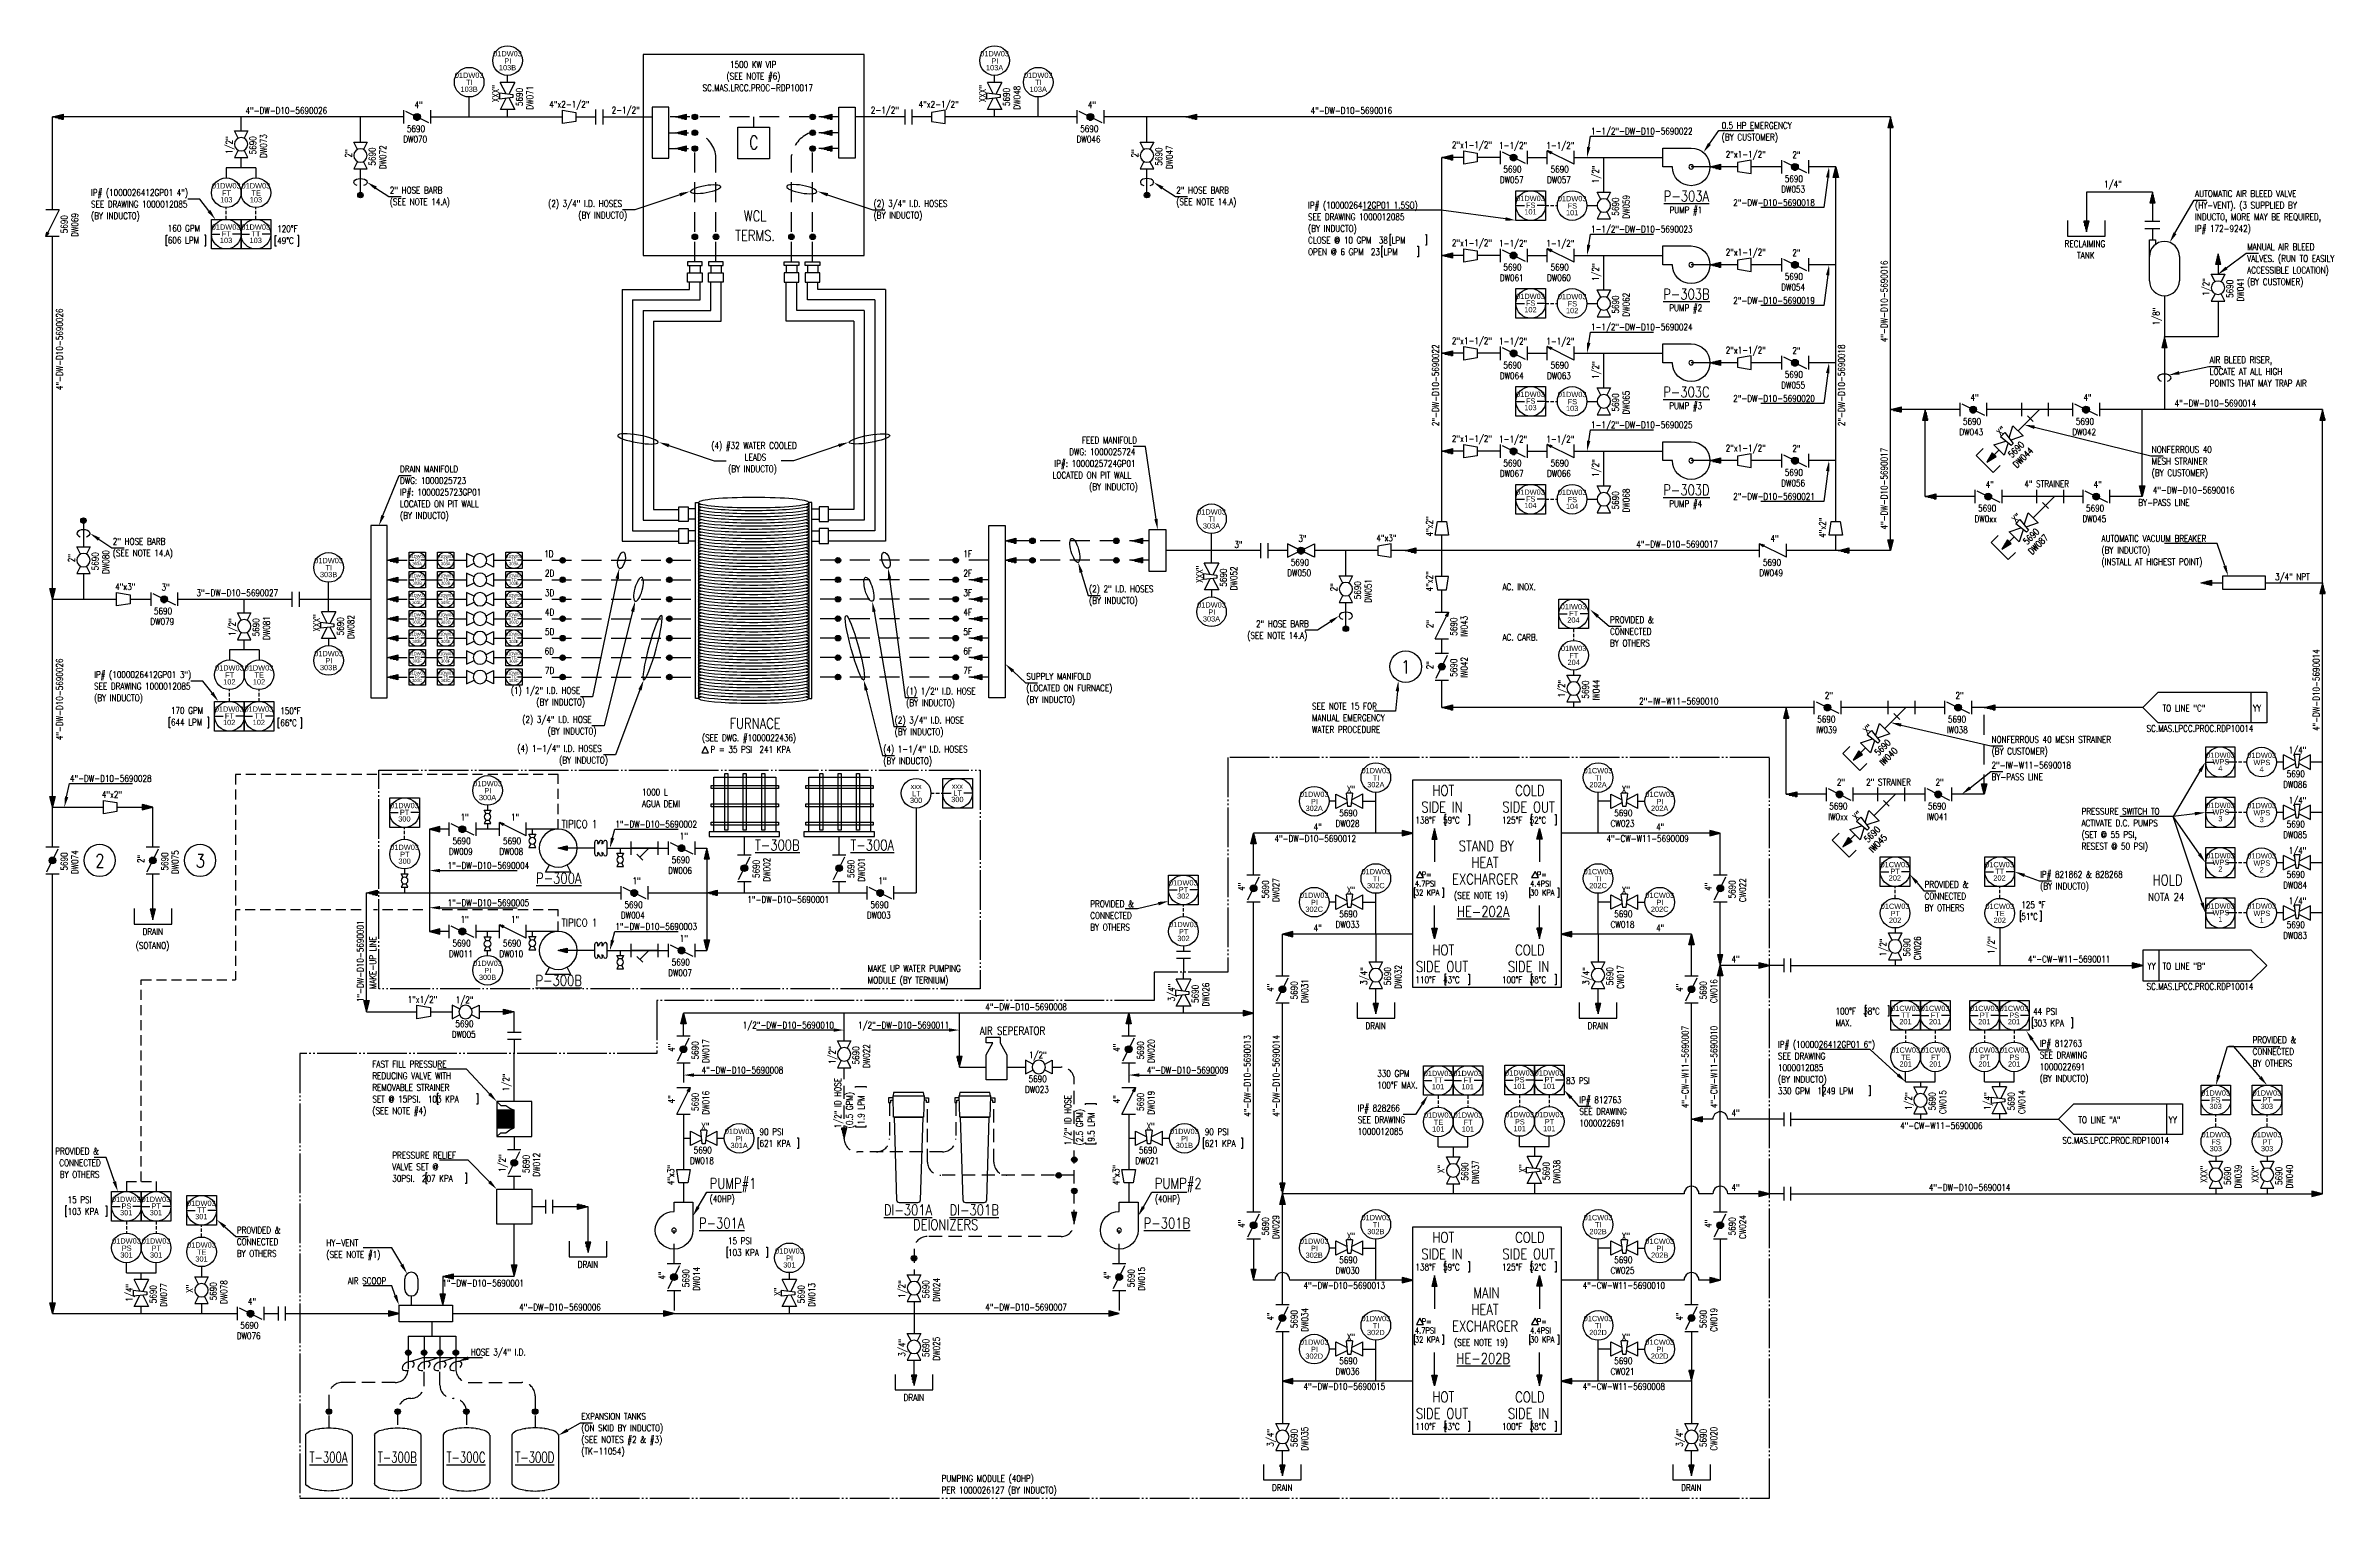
# Model space of a CAD drawing. Header units: inches. Extents: x -80 to 1771, y -447 to 2167.
# Drawn here: x -80 to 785, y 1606 to 2155 of the extents above; entities that cross this region are included whole.
import ezdxf
from ezdxf import colors
from ezdxf.entities.mleader import LeaderData, LeaderLine
from ezdxf.enums import TextEntityAlignment as Align
from ezdxf.math import Vec2, Vec3

# ---------------------------------------------------------------- set-up
doc = ezdxf.new("R2010")
doc.units = ezdxf.units.IN
doc.header["$MEASUREMENT"] = 0
for name, pattern in [('DASHED', [0.75, 0.5, -0.25]), ('ISA 5.3.2-6', [19.05, 12.7, -6.35]), ('JIS_09_15', [18.9, 15, -0.9, 0.6, -0.9, 0.6, -0.9])]:
    doc.linetypes.add(name, pattern=pattern)
for name, color, linetype in [('23.24.E.', 4, 'ISA 5.3.2-6'), ('P01equipos', 3, 'Continuous'), ('P01instrumentos', 2, 'Continuous'), ('PEQUIP', 3, 'Continuous'), ('PTTEXT', 3, 'Continuous'), ('R01equipos', 3, 'Continuous'), ('Rinstrumentos', 2, 'Continuous'), ('RTTEXT', 2, 'Continuous'), ('Rvalvulas', 3, 'Continuous'), ('Tx-R-ddim', 1, 'Continuous'), ('Tx_DDIM', 1, 'Continuous'), ('Tx_P_AEREO', 4, 'Continuous'), ('Tx_TEXT', 3, 'Continuous')]:
    doc.layers.add(name, color=color, linetype=linetype)
doc.styles.add('ROMANS', font='romans')
doc.styles.get("Standard").update_dxf_attribs({"font": 'arial.ttf'})

msp = doc.modelspace()

# ---------------------------------------------------------------- texts
at = {"layer": 'RTTEXT', "color": 4, "style": 'ROMANS'}
for s, height, width, p in [('C', 5, 0.8, (188.09, 2116.09)), ('%%UP-303A', 4, 0.8, (540.58, 2096.31)), ('TERMS.', 4, 0.8, (188.56, 2081.44)), ('WCL', 4, 0.8, (188.56, 2088.87)), ('%%UP-303B', 4, 0.8, (540.58, 2059.31)), ('%%UP-303C', 4, 0.8, (540.58, 2022.31)), ('%%UP-303D', 4, 0.8, (540.58, 1985.31)), ('1', 5, 0.8, (434.4, 1917.89)), ('FURNACE', 4, 0.8, (188.56, 1897.05)), ('SIDE IN', 4, 0.8, (448.19, 1865.47)), ('HOT', 4, 0.8, (448.7, 1871.74)), ('SIDE OUT', 4, 0.8, (480.9, 1865.47)), ('COLD', 4, 0.8, (481.4, 1871.74)), ('%%UT-300B', 4, 0.8, (196.97, 1851.1)), ('%%UT-300A', 4, 0.8, (232.82, 1851.1)), ('STAND BY', 4, 0.8, (464.96, 1850.77)), ('2', 5, 0.8, (-59.11, 1844.69)), ('3', 5, 0.8, (-21.16, 1844.69)), ('%%UP-300A', 4, 0.8, (114.33, 1838.58)), ('HEAT', 4, 0.8, (464.46, 1844.5)), ('EXCHARGER', 4, 0.8, (464.46, 1838.23)), ('HOLD', 4, 0.8, (722.45, 1837.88)), ('%%UHE-202A', 4, 0.8, (463.77, 1825.98)), ('SIDE OUT', 4, 0.8, (448.19, 1805.18)), ('HOT', 4, 0.8, (448.7, 1811.45)), ('SIDE IN', 4, 0.8, (480.9, 1805.18)), ('COLD', 4, 0.8, (481.4, 1811.45)), ('%%UP-300B', 4, 0.8, (114.33, 1799.93)), ('AIR SEPERATOR', 3, 0.8, (285.85, 1781.43)), ('%%UDI-301A', 4, 0.8, (246.35, 1713.23)), ('%%UDI-301B', 4, 0.8, (271.37, 1713.23)), ('%%UP-301A', 4, 0.8, (175.92, 1708.25)), ('DEIONIZERS', 4, 0.8, (260.59, 1707.63)), ('%%UP-301B', 4, 0.8, (344.21, 1708.25)), ('HOT', 4, 0.8, (448.7, 1702.87)), ('COLD', 4, 0.8, (481.4, 1702.87)), ('SIDE IN', 4, 0.8, (448.19, 1696.59)), ('SIDE OUT', 4, 0.8, (480.9, 1696.59)), ('HEAT', 4, 0.8, (464.46, 1675.63)), ('MAIN', 4, 0.8, (464.96, 1681.9)), ('EXCHARGER', 4, 0.8, (464.46, 1669.35)), ('%%UHE-202B', 4, 0.8, (463.77, 1657.1)), ('HOT', 4, 0.8, (448.7, 1642.58)), ('COLD', 4, 0.8, (481.4, 1642.58)), ('SIDE OUT', 4, 0.8, (448.19, 1636.3)), ('SIDE IN', 4, 0.8, (480.9, 1636.3)), ('%%UT-300A', 4, 0.7, (27.32, 1619.77)), ('%%UT-300B', 4, 0.7, (53.31, 1619.77)), ('%%UT-300C', 4, 0.7, (79.29, 1619.77)), ('%%UT-300D', 4, 0.7, (105.28, 1619.77))]:
    msp.add_text(s, height=height, dxfattribs=dict(at, width=width)).set_placement(p, align=Align.CENTER)
at = {"layer": 'RTTEXT', "color": 4, "style": 'ROMANS', "width": 0.8}
for s, p in [('PUMP#1', (171.36, 1727.27)), ('PUMP#2', (339.65, 1727.27))]:
    msp.add_text(s, height=4, dxfattribs=at).set_placement(p, align=Align.TOP_LEFT)
at = {"layer": 'Tx_TEXT', "style": 'ROMANS', "width": 0.8}
for s, height, p in [('(SEE NOTE #6)', 2.5, (177.72, 2144.89)), ('1500 KW VIP', 2.5, (179.06, 2149.3)), ('SC.MAS.LRCC.PROC-RDP10017', 2.5, (168.69, 2140.49)), ('4"-DW-D10-5690026', 2.5, (-4.06, 2131.92)), ('4"', 2.5, (59.79, 2134.09)), ('4"x2-1/2"', 2.5, (110.76, 2134.27)), ('2-1/2"', 2.5, (134.33, 2132.08)), ('2-1/2"', 2.5, (232.29, 2132.08)), ('4"x2-1/2"', 2.5, (250.34, 2134.27)), ('4"', 2.5, (314.29, 2134.09)), ('4"-DW-D10-5690016', 2.5, (398.51, 2131.92)), ('DW070', 2.5, (55.57, 2121.07)), ('5690', 2.5, (56.93, 2125.07)), ('DW046', 2.5, (310.08, 2121.07)), ('5690', 2.5, (311.43, 2125.07)), ('2"x1-1/2"', 2.5, (451.91, 2118.93)), ('1-1/2"', 2.5, (469.76, 2118.75)), ('1-1/2"', 2.5, (487.6, 2118.75)), ('1-1/2"-DW-D10-5690022', 2.5, (504.47, 2124.13)), ('0.5 HP EMERGENCY', 2.5, (553.9, 2126.28)), ('(BY CUSTOMER)', 2.5, (553.9, 2121.88)), ('2"x1-1/2"', 2.5, (555.41, 2115.38)), ('2"', 2.5, (580.61, 2115.2)), ('DW057', 2.5, (470.03, 2105.73)), ('5690', 2.5, (471.39, 2109.73)), ('DW057', 2.5, (487.88, 2105.73)), ('5690', 2.5, (489.24, 2109.73)), ('DW053', 2.5, (576.4, 2102.17)), ('5690', 2.5, (577.75, 2106.17)), ('1/4"', 2.5, (698.42, 2104.14)), ('SEE DRAWING 1000012085', 2.5, (-62.47, 2096.52)), ('IP# (1000026412GP01 4")', 2.5, (-62.47, 2100.92)), ('2" HOSE BARB', 2.5, (50.46, 2101.84)), ('(SEE NOTE 14.A)', 2.5, (50.46, 2097.44)), ('(2) 3/4" I.D. HOSES', 2.5, (110.33, 2096.77)), ('(2) 3/4" I.D. HOSES', 2.5, (233.33, 2096.77)), ('2" HOSE BARB', 2.5, (347.74, 2101.84)), ('(SEE NOTE 14.A)', 2.5, (347.74, 2097.44)), ('IP# (1000026412GP01 1.5SO)', 2.5, (397.54, 2096.13)), ('PUMP #1', 2.5, (534.16, 2094.35)), ('2"-DW-D10-5690018', 2.5, (558.26, 2097.12)), ('AUTOMATIC AIR BLEED VALVE', 2.5, (732.82, 2100.53)), ('(HY-VENT). (3 SUPPLIED BY', 2.5, (732.82, 2096.13)), ('(BY INDUCTO)', 2.5, (-62.47, 2092.12)), ('160 GPM', 2.5, (-33.43, 2087.43)), ('120°F', 2.5, (7.91, 2087.26)), ('(BY INDUCTO)', 2.5, (121.76, 2092.36)), ('(BY INDUCTO)', 2.5, (233.33, 2092.36)), ('SEE DRAWING 1000012085', 2.5, (397.54, 2091.73)), ('(BY INDUCTO)', 2.5, (397.54, 2087.32)), ('1-1/2"-DW-D10-5690023', 2.5, (504.47, 2087.13)), ('INDUCTO, MORE MAY BE REQUIRED,', 2.5, (732.82, 2091.72)), ('IP# 172-9242)', 2.5, (732.82, 2087.32)), ('606 LPM', 2.5, (-33.43, 2082.93)), ('49°C', 2.5, (7.91, 2082.76)), ('CLOSE @ 10 GPM  38 LPM', 2.5, (397.54, 2082.92)), ('OPEN @ 6 GPM  23 LPM', 2.5, (397.54, 2078.52)), ('2"x1-1/2"', 2.5, (451.91, 2081.93)), ('1-1/2"', 2.5, (469.76, 2081.75)), ('1-1/2"', 2.5, (487.6, 2081.75)), ('2"x1-1/2"', 2.5, (555.41, 2078.38)), ('2"', 2.5, (580.61, 2078.2)), ('RECLAIMING', 2.5, (683.53, 2081.61)), ('TANK', 2.5, (688.23, 2077.21)), ('VALVES. (RUN TO EASILY', 2.5, (752.5, 2076.01)), ('MANUAL AIR BLEED', 2.5, (752.5, 2080.41)), ('DW061', 2.5, (470.03, 2068.73)), ('5690', 2.5, (471.39, 2072.73)), ('DW060', 2.5, (487.88, 2068.73)), ('5690', 2.5, (489.24, 2072.73)), ('5690', 2.5, (577.75, 2069.17)), ('ACCESSIBLE LOCATION)', 2.5, (752.5, 2071.61)), ('(BY CUSTOMER)', 2.5, (752.5, 2067.21)), ('2"-DW-D10-5690019', 2.5, (558.26, 2060.12)), ('DW054', 2.5, (576.4, 2065.17)), ('1-1/2"-DW-D10-5690024', 2.5, (504.47, 2050.13)), ('PUMP #2', 2.5, (534.09, 2057.35)), ('2"x1-1/2"', 2.5, (451.91, 2044.93)), ('1-1/2"', 2.5, (469.76, 2044.75)), ('1-1/2"', 2.5, (487.6, 2044.75)), ('2"x1-1/2"', 2.5, (555.41, 2041.38)), ('5690', 2.5, (471.39, 2035.73)), ('5690', 2.5, (489.24, 2035.73)), ('2"', 2.5, (580.61, 2041.2)), ('AIR BLEED RISER, ', 2.5, (738.34, 2037.69)), ('LOCATE AT ALL HIGH', 2.5, (738.34, 2033.29)), ('DW064', 2.5, (470.03, 2031.73)), ('DW063', 2.5, (487.88, 2031.73)), ('DW055', 2.5, (576.4, 2028.17)), ('5690', 2.5, (577.75, 2032.17)), ('POINTS THAT MAY TRAP AIR', 2.5, (738.34, 2028.89)), ('PUMP #3', 2.5, (534.09, 2020.35)), ('2"-DW-D10-5690020', 2.5, (558.26, 2023.12)), ('4"', 2.5, (647.95, 2023.48)), ('4"', 2.5, (690.61, 2023.48)), ('4"-DW-D10-5690014', 2.5, (725.08, 2021.31)), ('FEED MANIFOLD', 2.5, (312.04, 2007.36)), ('2"x1-1/2"', 2.5, (451.91, 2007.93)), ('1-1/2"', 2.5, (469.76, 2007.75)), ('1-1/2"', 2.5, (487.6, 2007.75)), ('1-1/2"-DW-D10-5690025', 2.5, (504.47, 2013.13)), ('DW043', 2.5, (643.73, 2010.46)), ('5690', 2.5, (645.09, 2014.46)), ('DW042', 2.5, (686.4, 2010.46)), ('5690', 2.5, (687.76, 2014.46)), ('(4) #32 WATER COOLED', 2.5, (172, 2005.32)), ('LEADS', 2.5, (184.61, 2000.92)), ('IP#: 1000025724GP01', 2.5, (301.65, 1998.55)), ('DWG: 1000025724', 2.5, (307.27, 2002.96)), ('5690', 2.5, (471.39, 1998.73)), ('5690', 2.5, (489.24, 1998.73)), ('2"x1-1/2"', 2.5, (555.41, 2004.38)), ('2"', 2.5, (580.61, 2004.2)), ('NONFERROUS 40 ', 2.5, (716.44, 2003.83)), ('MESH STRAINER', 2.5, (716.44, 1999.43)), ('DRAIN MANIFOLD', 2.5, (54.33, 1996.47)), ('DWG: 1000025723', 2.5, (54.33, 1992.07)), ('(BY INDUCTO)', 2.5, (178.34, 1996.52)), ('LOCATED ON PIT WALL', 2.5, (300.99, 1994.15)), ('(BY INDUCTO)', 2.5, (314.8, 1989.75)), ('DW067', 2.5, (470.03, 1994.73)), ('DW066', 2.5, (487.88, 1994.73)), ('DW056', 2.5, (576.4, 1991.17)), ('5690', 2.5, (577.75, 1995.17)), ('4"', 2.5, (653.67, 1990.65)), ('4" STRAINER', 2.5, (668.28, 1990.82)), ('4"', 2.5, (694.47, 1990.65)), ('(BY CUSTOMER)', 2.5, (716.44, 1995.03)), ('IP#: 1000025723GP01', 2.5, (54.33, 1987.67)), ('LOCATED ON PIT WALL', 2.5, (54.33, 1983.26)), ('PUMP #4', 2.5, (534.09, 1983.35)), ('2"-DW-D10-5690021', 2.5, (558.26, 1986.12)), ('5690', 2.5, (650.81, 1981.63)), ('5690', 2.5, (691.61, 1981.63)), ('BY-PASS LINE', 2.5, (711.37, 1983.79)), ('4"-DW-D10-5690016', 2.5, (716.83, 1988.47)), ('(BY INDUCTO)', 2.5, (54.33, 1978.86)), ('DW0xx', 2.5, (649.45, 1977.63)), ('DW045', 2.5, (690.25, 1977.63)), ('2" HOSE BARB', 2.5, (-54.24, 1969.13)), ('(SEE NOTE 14.A)', 2.5, (-54.24, 1964.73)), ('1D', 2.5, (108.83, 1964.42)), ('1F', 2.5, (267.27, 1964.42)), ('3"', 2.5, (369.7, 1967.94)), ('3"', 2.5, (393.9, 1970.22)), ('4"x3"', 2.5, (423.36, 1970.4)), ('4"-DW-D10-5690017', 2.5, (521.61, 1968.04)), ('4"', 2.5, (572.31, 1970.22)), ('AUTOMATIC VACUUM BREAKER', 2.5, (697.44, 1970.21)), ('(BY INDUCTO)', 2.5, (697.44, 1965.81)), ('2D', 2.5, (109.12, 1957.07)), ('2F', 2.5, (267.27, 1957.07)), ('DW050', 2.5, (389.68, 1957.19)), ('5690', 2.5, (391.04, 1961.19)), ('DW049', 2.5, (568.1, 1957.19)), ('5690', 2.5, (569.46, 1961.19)), ('(INSTALL AT HIGHEST POINT)', 2.5, (697.44, 1961.41)), ('3/4" NPT', 2.5, (763.05, 1955.78)), ('4"x3"', 2.5, (-53.34, 1952.01)), ('3"', 2.5, (-35.81, 1951.83)), ('3"-DW-D10-5690027', 2.5, (-22.61, 1949.65)), ('3D', 2.5, (109.12, 1949.71)), ('3F', 2.5, (267.27, 1949.71)), ('(2) 2" I.D. HOSES', 2.5, (314.76, 1951.14)), ('(BY INDUCTO)', 2.5, (314.76, 1946.74)), ('AC. INOX.', 2.5, (471.04, 1951.91)), ('DW079', 2.5, (-40.03, 1938.81)), ('5690', 2.5, (-38.67, 1942.81)), ('4D', 2.5, (109.12, 1942.36)), ('4F', 2.5, (267.27, 1942.36)), ('2" HOSE BARB', 2.5, (377.9, 1937.97)), ('PROVIDED &', 2.5, (511.68, 1939.5)), ('5D', 2.5, (109.12, 1935)), ('5F', 2.5, (267.27, 1935)), ('(SEE NOTE 14.A)', 2.5, (374.57, 1933.56)), ('AC. CARB.', 2.5, (471.04, 1932.87)), ('CONNECTED', 2.5, (511.68, 1935.1)), ('BY OTHERS', 2.5, (511.68, 1930.69)), ('6D', 2.5, (109.02, 1927.65)), ('7D', 2.5, (109.12, 1920.29)), ('7F', 2.5, (267.27, 1920.29)), ('6F', 2.5, (267.27, 1927.65)), ('SEE DRAWING 1000012085', 2.5, (-61.29, 1914.36)), ('IP# (1000026412GP01 3")', 2.5, (-61.29, 1918.76)), ('(1) 1/2" I.D. HOSE', 2.5, (96.23, 1912.79)), ('(1) 1/2" I.D. HOSE', 2.5, (245.64, 1912.53)), ('SUPPLY MANIFOLD', 2.5, (291.08, 1918.12)), ('(LOCATED ON FURNACE)', 2.5, (291.08, 1913.72)), ('(BY INDUCTO)', 2.5, (-61.29, 1909.95)), ('170 GPM', 2.5, (-32.25, 1905.26)), ('150°F', 2.5, (9.08, 1905.09)), ('(BY INDUCTO)', 2.5, (105.85, 1908.39)), ('(BY INDUCTO)', 2.5, (245.64, 1908.13)), ('(BY INDUCTO)', 2.5, (291.08, 1909.31)), ('SEE NOTE 15 FOR', 2.5, (399.04, 1906.82)), ('2"-IW-W11-5690010', 2.5, (522.68, 1908.73)), ('2"', 2.5, (592.88, 1910.91)), ('2"', 2.5, (642.26, 1910.91)), ('TO LINE "C"', 2.5, (720.53, 1906.09)), ('YY', 2.5, (754.72, 1906.09)), ('644 LPM', 2.5, (-32.25, 1900.76)), ('66°C', 2.5, (9.08, 1900.59)), ('(2) 3/4" I.D. HOSE', 2.5, (100.55, 1901.82)), ('(BY INDUCTO)', 2.5, (110.17, 1897.42)), ('(SEE DWG. #1000022436)', 2.5, (168.48, 1894.92)), ('(2) 3/4" I.D. HOSE', 2.5, (241.32, 1901.56)), ('(BY INDUCTO)', 2.5, (241.32, 1897.16)), ('WATER PROCEDURE', 2.5, (399.04, 1898.02)), ('MANUAL EMERGENCY', 2.5, (399.04, 1902.42)), ('IW039', 2.5, (589.62, 1897.89)), ('5690', 2.5, (590.02, 1901.89)), ('IW038', 2.5, (639, 1897.89)), ('5690', 2.5, (639.4, 1901.89)), ('SC.MAS.LPCC.PROC.RDP10014', 2.5, (714.5, 1898.39)), ('(4) 1-1/4" I.D. HOSES', 2.5, (98.68, 1890.86)), ('(BY INDUCTO)', 2.5, (114.49, 1886.45)), ('P = 35 PSI  241 KPA', 2.5, (171.68, 1890.52)), ('(4) 1-1/4" I.D. HOSES', 2.5, (237, 1890.6)), ('(BY INDUCTO)', 2.5, (237, 1886.19)), ('NONFERROUS 40 MESH STRAINER', 2.5, (655.89, 1894.24)), ('(BY CUSTOMER)', 2.5, (655.89, 1889.83)), ('1/4"', 2.5, (768.19, 1890.26)), ('4"-DW-D10-5690028', 2.5, (-70.42, 1879.53)), ('2"', 2.5, (597.43, 1878.1)), ('2" STRAINER', 2.5, (608.51, 1878.16)), ('2"', 2.5, (634.72, 1878.1)), ('2"-IW-W11-5690018', 2.5, (655.89, 1884.53)), ('BY-PASS LINE', 2.5, (655.89, 1880.13)), ('DW086', 2.5, (766.12, 1877.24)), ('5690', 2.5, (767.47, 1881.24)), ('4"x2"', 2.5, (-58.37, 1873.45)), ('AGUA DEMI', 2.5, (145.83, 1869.99)), ('1000 L', 2.5, (145.83, 1874.39)), ('X"', 2.5, (412.21, 1875.5)), ('X"', 2.5, (516.14, 1875.5)), ('5690', 2.5, (594.57, 1869.08)), ('5690', 2.5, (631.86, 1869.08)), ('1/4"', 2.5, (768.19, 1871.26)), ('1"', 2.5, (77.21, 1864.93)), ('1"', 2.5, (96.29, 1864.93)), ('TIPICO 1', 3, (115.38, 1862.55)), ('1"-DW-D10-5690002', 2.5, (135.74, 1862.22)), ('4"', 2.5, (399.65, 1861.22)), ('DW028', 2.5, (408, 1862.48)), ('5690', 2.5, (409.35, 1866.48)), ('138°F  59°C', 2.5, (438.15, 1863.77)), ('125°F  52°C', 2.5, (470.85, 1863.77)), ('CW023', 2.5, (511.92, 1862.48)), ('5690', 2.5, (513.28, 1866.48)), ('4"', 2.5, (529.09, 1861.22)), ('IW0xx', 2.5, (594.18, 1865.08)), ('IW041', 2.5, (631.47, 1865.08)), ('ACTIVATE D.C. PUMPS', 2.5, (689.91, 1862.7)), ('PRESSURE SWITCH TO', 2.5, (689.91, 1867.11)), ('5690', 2.5, (767.47, 1862.24)), ('DW009', 2.5, (72.82, 1851.91)), ('5690', 2.5, (74.18, 1855.91)), ('DW008', 2.5, (91.9, 1851.91)), ('5690', 2.5, (93.26, 1855.91)), ('1"', 2.5, (160.07, 1857.76)), ('4"-DW-D10-5690012', 2.5, (384.84, 1856.8)), ('4"-CW-W11-5690009', 2.5, (510.34, 1856.8)), ('(SET @ 55 PSI, ', 2.5, (689.91, 1858.3)), ('RESEST @ 50 PSI)', 2.5, (689.91, 1853.9)), ('DW085', 2.5, (766.12, 1858.24)), ('1/4"', 2.5, (768.19, 1852.26)), ('1"-DW-D10-5690004', 2.5, (72.31, 1846.6)), ('DW006', 2.5, (155.68, 1844.74)), ('5690', 2.5, (157.04, 1848.74)), ('  P=', 2.2, (437.94, 1843.05)), ('  P=', 2.2, (481.47, 1843.05)), ('IP# 821862 & 828268', 2.5, (674.24, 1843.26)), ('5690', 2.5, (767.47, 1843.24)), ('1"', 2.5, (142.21, 1840.86)), ('1"-DW-D10-5690001', 2.5, (185.64, 1833.78)), ('1"', 2.5, (235.17, 1840.86)), ('X"', 2.5, (412.21, 1837.35)), ('4.7PSI', 2.2, (437.94, 1839.64)), ('32 KPA', 2.2, (437.94, 1836.24)), ('(SEE NOTE 19)', 2.5, (452.74, 1835.32)), ('4.4PSI', 2.2, (481.47, 1839.64)), ('30 KPA', 2.2, (481.47, 1836.24)), ('X"', 2.5, (516.14, 1837.35)), ('CONNECTED', 2.5, (630.58, 1835.09)), ('PROVIDED &', 2.5, (630.58, 1839.49)), ('(BY INDUCTO)', 2.5, (674.24, 1838.86)), ('NOTA 24', 3, (715.03, 1835)), ('DW084', 2.5, (766.12, 1839.24)), ('1"-DW-D10-5690005', 2.5, (72.31, 1832.57)), ('1"', 2.5, (77.21, 1826.29)), ('1"', 2.5, (96.29, 1826.29)), ('TIPICO 1', 3, (115.38, 1825.3)), ('DW004', 2.5, (137.82, 1827.83)), ('5690', 2.5, (139.18, 1831.83)), ('DW003', 2.5, (230.78, 1827.83)), ('5690', 2.5, (232.14, 1831.83)), ('CONNECTED', 2.5, (315.22, 1827.72)), ('PROVIDED &', 2.5, (315.22, 1832.12)), ('5690', 2.5, (409.35, 1828.32)), ('5690', 2.5, (513.28, 1828.33)), ('BY OTHERS', 2.5, (630.58, 1830.68)), ('51°C', 2.5, (667.14, 1827.38)), ('125 °F', 2.5, (667.14, 1831.78)), ('1/4"', 2.5, (768.19, 1833.26)), ('(SOTANO)', 2.5, (-45.55, 1816.4)), ('DRAIN', 2.5, (-42.99, 1821.63)), ('5690', 2.5, (74.18, 1817.27)), ('5690', 2.5, (93.26, 1817.27)), ('1"-DW-D10-5690003', 2.5, (135.74, 1823.58)), ('1"', 2.5, (160.07, 1819.11)), ('BY OTHERS', 2.5, (315.22, 1823.32)), ('4"', 2.5, (399.65, 1823.06)), ('DW033', 2.5, (408, 1824.33)), ('CW018', 2.5, (511.92, 1824.33)), ('4"', 2.5, (529.09, 1823.06)), ('DW083', 2.5, (766.12, 1820.24)), ('5690', 2.5, (767.47, 1824.24)), ('DW011', 2.5, (72.82, 1813.27)), ('DW010', 2.5, (91.9, 1813.27)), ('5690', 2.5, (157.04, 1810.09)), ('4"', 2.5, (557.58, 1811.28)), ('4"-CW-W11-5690011', 2.5, (669.66, 1811.28)), ('YY', 2.5, (714.82, 1808.64)), ('TO LINE "B"', 2.5, (720.53, 1808.64)), ('DW007', 2.5, (155.68, 1806.09)), ('MAKE UP WATER PUMPING', 2.5, (231.11, 1807.77)), ('MODULE (BY TERNIUM)', 2.5, (231.11, 1803.36)), ('110°F  43°C', 2.5, (438.15, 1803.48)), ('100°F  38°C', 2.5, (470.85, 1803.48)), ('SC.MAS.LPCC.PROC.RDP10014', 2.5, (714.5, 1800.93)), ('1"x1/2"', 2.5, (57.22, 1796.04)), ('1/2"', 2.5, (75.4, 1795.86)), ('4"-DW-D10-5690008', 2.5, (275.54, 1793.21)), ('100°F  38°C', 2.5, (596.93, 1791.58)), ('44 PSI', 2.5, (671.6, 1791.49)), ('DW005', 2.5, (73.91, 1782.84)), ('5690', 2.5, (75.27, 1786.84)), ('1/2"-DW-D10-5690010', 2.5, (183.89, 1786.34)), ('1/2"-DW-D10-5690011', 2.5, (227.47, 1786.34)), ('DRAIN', 2.5, (419.25, 1786.04)), ('DRAIN', 2.5, (503.24, 1786.04)), ('MAX.', 2.5, (596.93, 1787.18)), ('303 KPA', 2.5, (671.6, 1787.09)), ('1/2"', 2.5, (292.07, 1775.03)), ('SEE DRAWING ', 2.5, (575.16, 1774.64)), ('IP# (1000026412GP01 6")', 2.5, (575.16, 1779.05)), ('SEE DRAWING', 2.5, (674.13, 1775.01)), ('IP# 812763', 2.5, (674.13, 1779.41)), ('CONNECTED', 2.5, (754.55, 1776.32)), ('PROVIDED &', 2.5, (754.55, 1780.72)), ('FAST FILL PRESSURE', 2.5, (43.87, 1771.58)), ('REDUCING VALVE WITH', 2.5, (43.87, 1767.17)), ('4"-DW-D10-5690008', 2.5, (168.34, 1769.34)), ('5690', 2.5, (291.93, 1766.01)), ('4"-DW-D10-5690009', 2.5, (336.63, 1769.34)), ('330 GPM', 2.5, (423.72, 1768)), ('83 PSI', 2.5, (495.07, 1765.33)), ('(BY INDUCTO)', 2.5, (575.16, 1765.84)), ('1000012085', 2.5, (575.16, 1770.24)), ('(BY INDUCTO)', 2.5, (674.13, 1766.2)), ('1000022691', 2.5, (674.13, 1770.6)), ('BY OTHERS', 2.5, (754.55, 1771.91)), ('SET @ 15PSI.  103 KPA', 2.5, (43.87, 1758.37)), ('REMOVABLE STRAINER', 2.5, (43.87, 1762.77)), ('DW023', 2.5, (290.58, 1762.01)), ('100°F MAX.', 2.5, (423.72, 1763.6)), ('IP# 812763', 2.5, (500.1, 1758.08)), ('330 GPM  1249 LPM', 2.5, (575.16, 1761.44)), ('(SEE NOTE #4)', 2.5, (43.87, 1753.96)), ('X"', 2.5, (168.19, 1748.11)), ('X"', 2.5, (336.48, 1748.11)), ('SEE DRAWING', 2.5, (416.32, 1750.56)), ('IP# 828266', 2.5, (416.32, 1754.96)), ('SEE DRAWING', 2.5, (500.1, 1753.68)), ('1000022691', 2.5, (500.1, 1749.27)), ('4"', 2.5, (557.58, 1753.13)), ('4"-CW-W11-5690006', 2.5, (621.34, 1748.32)), ('TO LINE "A"', 2.5, (688.68, 1750.49)), ('YY', 2.5, (722.87, 1750.49)), ('PROVIDED &', 2.5, (-75.98, 1738.7)), ('5690', 2.5, (165.33, 1739.08)), ('90 PSI', 2.5, (190.22, 1746.04)), ('621 KPA', 2.5, (190.22, 1741.64)), ('5690', 2.5, (333.62, 1739.08)), ('90 PSI', 2.5, (358.51, 1746.04)), ('621 KPA', 2.5, (358.51, 1741.64)), ('1000012085', 2.5, (416.32, 1746.16)), ('SC.MAS.LPCC.PROC.RDP10014', 2.5, (682.65, 1742.78)), ('CONNECTED', 2.5, (-74.45, 1734.29)), ('VALVE SET @', 2.5, (51.4, 1732.77)), ('PRESSURE RELIEF', 2.5, (51.4, 1737.17)), ('DW018', 2.5, (163.97, 1735.09)), ('DW021', 2.5, (332.26, 1735.09)), ('BY OTHERS', 2.5, (-74.26, 1729.89)), ('30PSI.  207 KPA', 2.5, (51.4, 1728.37)), ('4"', 2.5, (557.58, 1724.98)), ('4"-DW-D10-5690014', 2.5, (632.17, 1724.98)), ('15 PSI', 2.5, (-71.32, 1720.35)), ('103 KPA', 2.5, (-71.32, 1715.94)), ('(40HP)', 2.5, (171.36, 1720.66)), ('(40HP)', 2.5, (339.65, 1720.66)), ('CONNECTED', 2.5, (-7.34, 1704.47)), ('PROVIDED &', 2.5, (-7.34, 1708.87)), ('HY-VENT', 2.5, (26.49, 1704.04)), ('15 PSI', 2.5, (178.31, 1704.77)), ('X"', 2.5, (412.21, 1706.62)), ('X"', 2.5, (516.13, 1706.62)), ('BY OTHERS', 2.5, (-7.34, 1700.06)), ('(SEE NOTE #1)', 2.5, (26.49, 1699.64)), ('DRAIN', 2.5, (121.51, 1695.84)), ('103 KPA', 2.5, (178.31, 1700.36)), ('5690', 2.5, (409.35, 1697.6)), ('5690', 2.5, (513.28, 1697.6)), ('AIR SCOOP', 2.5, (34.64, 1689.66)), ('1"-DW-D10-5690001', 2.5, (70.33, 1688.85)), ('4"-DW-D10-5690013', 2.5, (395.84, 1687.92)), ('DW030', 2.5, (408, 1693.6)), ('138°F  59°C', 2.5, (438.15, 1694.89)), ('125°F  52°C', 2.5, (470.85, 1694.89)), ('4"-CW-W11-5690010', 2.5, (501.34, 1687.92)), ('CW025', 2.5, (511.92, 1693.61)), ('4"', 2.5, (-3.16, 1681.9)), ('4"-DW-D10-5690006', 2.5, (99.39, 1679.72)), ('4"-DW-D10-5690007', 2.5, (275.54, 1679.72)), ('5690', 2.5, (-6.02, 1672.88)), ('4.7PSI', 2.2, (437.94, 1670.77)), ('  P=', 2.2, (437.94, 1674.17)), ('4.4PSI', 2.2, (481.47, 1670.77)), ('  P=', 2.2, (481.47, 1674.17)), ('DW076', 2.5, (-7.37, 1668.88)), ('HOSE 3/4" I.D.', 2.5, (81.11, 1662.75)), ('X"', 2.5, (412.21, 1668.47)), ('32 KPA', 2.2, (437.94, 1667.36)), ('(SEE NOTE 19)', 2.5, (452.74, 1666.44)), ('30 KPA', 2.2, (481.47, 1667.36)), ('X"', 2.5, (516.14, 1668.47)), ('DW036', 2.5, (408, 1655.45)), ('5690', 2.5, (409.35, 1659.45)), ('CW021', 2.5, (511.92, 1655.45)), ('5690', 2.5, (513.28, 1659.45)), ('DRAIN', 2.5, (244.7, 1645.57)), ('4"-DW-D10-5690015', 2.5, (395.84, 1649.77)), ('4"-CW-W11-5690008', 2.5, (501.34, 1649.77)), ('EXPANSION TANKS', 2.5, (122.85, 1638.49)), ('(ON SKID BY INDUCTO)', 2.5, (122.85, 1634.09)), ('(SEE NOTES #2 & #3)', 2.5, (122.85, 1629.69)), ('110°F  43°C', 2.5, (438.15, 1634.6)), ('100°F  38°C', 2.5, (470.85, 1634.6)), ('(TK-11054)', 2.5, (122.85, 1625.29)), ('PUMPING MODULE (40HP)', 2.5, (259.02, 1615.02)), ('PER 1000026127 (BY INDUCTO)', 2.5, (259.02, 1610.62)), ('DRAIN', 2.5, (383.93, 1611.54)), ('DRAIN', 2.5, (538.56, 1611.54))]:
    msp.add_text(s, height=height, dxfattribs=at).set_placement(p, align=Align.TOP_LEFT)
for s, rotation, p in [('XXX"', 90, (89.17, 2133.81)), ('5690', 90, (98.19, 2132.37)), ('DW071', 90, (102.18, 2131.02)), ('XXX"', 90, (273.27, 2133.81)), ('5690', 90, (282.29, 2132.37)), ('DW048', 90, (286.29, 2131.02)), ('1/2"', 90, (-11.54, 2114.26)), ('5690', 90, (-2.52, 2114.13)), ('DW073', 90, (1.48, 2112.77)), ('2"', 90, (33.57, 2112.94)), ('5690', 90, (42.59, 2109.87)), ('DW072', 90, (46.59, 2108.51)), ('2"', 90, (330.85, 2112.94)), ('5690', 90, (339.87, 2109.87)), ('DW047', 90, (343.87, 2108.51)), ('1/2"', 90, (504.98, 2103.24)), ('5690', 90, (512.55, 2090.96)), ('DW059', 90, (516.55, 2089.8)), ('5690', 90, (-73.81, 2084.3)), ('DW069', 90, (-69.81, 2082.94)), ('1/2"', 90, (504.98, 2066.24)), ('4"-DW-D10-5690016', 90, (614.06, 2043.13)), ('5690', 90, (512.55, 2053.96)), ('DW062', 90, (516.55, 2052.8)), ('1/2"', 90, (735.7, 2060.67)), ('5690', 90, (744.72, 2059.89)), ('DW041', 90, (748.72, 2058.53)), ('4"-DW-D10-5690026', 90, (-75.6, 2025.04)), ('1/8"', 90, (716.87, 2049.51)), ('2"-DW-D10-5690022', 90, (444.51, 2011.44)), ('2"-DW-D10-5690018', 90, (597.91, 2011.44)), ('1/2"', 90, (504.98, 2029.24)), ('DW065', 90, (516.55, 2015.8)), ('5690', 90, (512.55, 2016.96)), ('X"', 45, (657.51, 2009.43)), ('1/2"', 90, (504.98, 1992.24)), ('4"-DW-D10-5690017', 90, (614.06, 1972.38)), ('5690', 45, (661.87, 2001.03)), ('DW044', 45, (663.73, 1997.24)), ('5690', 90, (512.55, 1979.96)), ('DW068', 90, (516.55, 1978.8)), ('4"x2"', 90, (442.15, 1969.71)), ('4"x2"', 90, (590.73, 1969.23)), ('X"', 45, (663.23, 1976.6)), ('5690', 45, (667.58, 1968.2)), ('5690', 90, (-62.11, 1956.94)), ('DW080', 90, (-58.11, 1955.58)), ('DW087', 45, (669.45, 1964.41)), ('2"', 90, (-71.13, 1960.01)), ('XXX"', 90, (355.25, 1952.18)), ('5690', 90, (364.28, 1950.75)), ('DW052', 90, (368.27, 1949.39)), ('4"x2"', 90, (442.15, 1948.96)), ('2"', 90, (406.03, 1948.98)), ('5690', 90, (415.05, 1945.99)), ('DW051', 90, (419.05, 1944.63)), ('1/2"', 90, (-10.37, 1932.1)), ('5690', 90, (-1.35, 1931.96)), ('DW081', 90, (2.65, 1930.61)), ('XXX"', 90, (21.53, 1933.79)), ('5690', 90, (30.55, 1932.36)), ('DW082', 90, (34.55, 1931)), ('2"', 90, (442.33, 1935.09)), ('5690', 90, (451.35, 1932.23)), ('IW043', 90, (455.35, 1931.83)), ('4"-DW-D10-5690026', 90, (-75.6, 1892.75)), ('2"', 90, (442.33, 1919.55)), ('5690', 90, (451.35, 1916.69)), ('IW042', 90, (455.35, 1916.29)), ('4"-DW-D10-5690014', 90, (777.35, 1896.22)), ('1/2"', 90, (492.13, 1908.89)), ('5690', 90, (501.15, 1908.44)), ('IW044', 90, (505.15, 1907.73)), ('X"', 45, (607.06, 1896.86)), ('5690', 45, (611.41, 1888.46)), ('IW040', 45, (613.28, 1884.67)), ('X"', 45, (603.09, 1864.05)), ('5690', 45, (607.45, 1855.65)), ('IW045', 45, (609.32, 1851.86)), ('5690', 90, (-73.81, 1843.48)), ('DW074', 90, (-69.81, 1842.13)), ('2"', 90, (-44.88, 1846.34)), ('5690', 90, (-35.86, 1843.48)), ('DW075', 90, (-31.86, 1842.13)), ('5690', 90, (187.69, 1840.67)), ('DW002', 90, (191.69, 1839.31)), ('5690', 90, (223.54, 1840.67)), ('DW001', 90, (227.54, 1839.31)), ('4"', 90, (371.16, 1835.79)), ('5690', 90, (380.18, 1832.93)), ('DW027', 90, (384.18, 1831.57)), ('4"', 90, (547.55, 1835.79)), ('5690', 90, (556.57, 1832.93)), ('CW022', 90, (560.57, 1831.57)), ('1"-DW-D10-5690001', 90, (38.08, 1793.76)), ('MAKE-UP LINE', 90, (42.76, 1798.64)), ('1/2"', 90, (613.62, 1811.12)), ('5690', 90, (622.64, 1810.99)), ('CW026', 90, (626.64, 1809.63)), ('1/2"', 90, (654.54, 1811.96)), ('3/4"', 90, (344.66, 1794.05)), ('5690', 90, (353.68, 1793.46)), ('DW026', 90, (357.68, 1792.1)), ('4"', 90, (382.04, 1797.63)), ('5690', 90, (391.06, 1794.78)), ('DW031', 90, (395.06, 1793.42)), ('3/4"', 90, (417.36, 1800.26)), ('5690', 90, (426.38, 1800.13)), ('DW032', 90, (430.38, 1798.77)), ('3/4"', 90, (501.35, 1800.26)), ('5690', 90, (510.37, 1800.13)), ('CW017', 90, (514.37, 1798.77)), ('4"', 90, (536.67, 1797.63)), ('5690', 90, (545.69, 1794.78)), ('CW016', 90, (549.69, 1793.42)), ('4"-CW-W11-5690007', 90, (538.85, 1753.66)), ('4"-CW-W11-5690010', 90, (549.73, 1753.66)), ('4"', 90, (155.65, 1774.96)), ('5690', 90, (164.67, 1772.1)), ('DW017', 90, (168.67, 1770.74)), ('1/2"', 90, (216.4, 1770.34)), ('5690', 90, (225.42, 1770.21)), ('DW022', 90, (229.42, 1768.85)), ('4"', 90, (323.94, 1774.96)), ('5690', 90, (332.96, 1772.1)), ('DW020', 90, (336.96, 1770.74)), ('4"-DW-D10-5690013', 90, (373.34, 1750.44)), ('4"-DW-D10-5690014', 90, (384.22, 1750.44)), ('1/2"', 90, (93.15, 1760.11)), ('1/2" ID HOSE', 90, (218.54, 1746.09)), ('4"', 90, (155.65, 1755.49)), ('5690', 90, (164.67, 1752.63)), ('DW016', 90, (168.67, 1751.27)), ('(0.5 GPM)', 90, (222.94, 1746.09)), (' 1.9 LPM', 90, (227.34, 1746.09)), ('1/2" ID HOSE', 90, (305.53, 1739.66)), ('4"', 90, (323.94, 1755.49)), ('5690', 90, (332.96, 1752.63)), ('DW019', 90, (336.96, 1751.27)), ('1/2"', 90, (623.22, 1752.97)), ('5690', 90, (632.24, 1752.84)), ('CW015', 90, (636.24, 1751.48)), ('1/4"', 90, (653.04, 1752.97)), ('5690', 90, (662.06, 1752.84)), ('CW014', 90, (666.06, 1751.48)), ('(2.5 GPM)', 90, (309.94, 1739.66)), (' 9.5 LPM', 90, (314.34, 1739.66)), ('1/2"', 90, (91.7, 1729.57)), ('5690', 90, (100.72, 1729.18)), ('DW012', 90, (104.72, 1727.82)), ('4"x3"', 90, (155.47, 1724.58)), ('4"x3"', 90, (323.76, 1724.58)), ('X"', 90, (446.55, 1729.17)), ('5690', 90, (455.58, 1726.32)), ('DW037', 90, (459.57, 1724.96)), ('X"', 90, (477.31, 1729.35)), ('5690', 90, (486.33, 1726.49)), ('DW038', 90, (490.33, 1725.14)), ('XXX"', 90, (734.85, 1725.47)), ('5690', 90, (743.87, 1724.69)), ('DW039', 90, (747.87, 1723.33)), ('XXX"', 90, (754.23, 1725.47)), ('5690', 90, (763.25, 1724.69)), ('DW040', 90, (767.25, 1723.33)), ('DW029', 90, (384.18, 1704.25)), ('CW024', 90, (560.57, 1704.25)), ('4"', 90, (371.17, 1708.47)), ('5690', 90, (380.19, 1705.61)), ('4"', 90, (547.55, 1708.47)), ('5690', 90, (556.57, 1705.61)), ('1/4"', 90, (-49.27, 1680.55)), ('DW077', 90, (-36.25, 1678.6)), ('5690', 90, (-17.48, 1681.05)), ('DW078', 90, (-13.48, 1679.7)), ('4"', 90, (152.09, 1688.88)), ('5690', 90, (161.11, 1686.02)), ('DW014', 90, (165.11, 1684.66)), ('DW013', 90, (208.73, 1678.6)), ('1/2"', 90, (242.81, 1681.98)), ('5690', 90, (251.83, 1681.84)), ('DW024', 90, (255.83, 1680.49)), ('4"', 90, (320.38, 1688.88)), ('5690', 90, (329.4, 1686.02)), ('DW015', 90, (333.4, 1684.66)), ('5690', 90, (-40.25, 1679.96)), ('X"', 90, (-26.5, 1683.91)), ('X"', 90, (195.71, 1682.82)), ('5690', 90, (204.73, 1679.96)), ('4"', 90, (382.04, 1673.41)), ('5690', 90, (391.06, 1670.55)), ('DW034', 90, (395.06, 1669.19)), ('4"', 90, (536.67, 1673.41)), ('5690', 90, (545.69, 1670.55)), ('CW019', 90, (549.69, 1669.19)), ('3/4"', 90, (242.81, 1659.79)), ('5690', 90, (251.83, 1659.65)), ('DW025', 90, (255.83, 1658.3)), ('3/4"', 90, (382.04, 1625.76)), ('5690', 90, (391.06, 1625.63)), ('DW035', 90, (395.06, 1624.27)), ('3/4"', 90, (536.67, 1625.76)), ('5690', 90, (545.69, 1625.63)), ('CW020', 90, (549.69, 1624.27))]:
    msp.add_text(s, height=2.5, rotation=rotation, dxfattribs=at).set_placement(p, align=Align.TOP_LEFT)

# ---------------------------------------------------------------- blocks, each defined once
blk = doc.blocks.new('ventilador- soplador')
at = {"layer": 'PEQUIP'}
for p, q in [((10.67, 7.11), (0, 7.11)), ((7.11, 0), (10.67, 0)), ((10.67, 0), (10.67, 7.11))]:
    blk.add_line(p, q, dxfattribs=at)
blk.add_circle((0, 0), 0.839, dxfattribs=at)
blk.add_arc((0, 0), 7.11, 90, 0, dxfattribs=at)
blk = doc.blocks.new('reducc concentrica')
at = {"layer": 'PEQUIP'}
for p, q in [((0, -2.54), (0, 2.54)), ((0, 2.54), (5.08, 1.69)), ((5.08, 1.69), (5.08, -1.69)), ((5.08, -1.69), (0, -2.54))]:
    blk.add_line(p, q, dxfattribs=at)
blk = doc.blocks.new('vretencion')
at = {"layer": 'PEQUIP'}
for p, q in [((-5.08, 2.54), (-5.08, -2.54)), ((-5.08, 2.54), (5.08, -2.54)), ((5.08, 2.54), (5.08, -2.54)), ((3.38, -2.16), (3.75, -1.4)), ((5.08, -2.54), (3.38, -2.16)), ((3.75, -1.4), (5.08, -2.54))]:
    blk.add_line(p, q, dxfattribs=at)
for points in [[(3.45, -2.01), (4.06, -2.31)], [(3.53, -1.86), (4.74, -2.46)], [(3.6, -1.71), (4.81, -2.31)], [(3.68, -1.56), (4.28, -1.86)]]:
    blk.add_lwpolyline(points, dxfattribs=at)
blk = doc.blocks.new('FPRO')
at = {"color": 3, "linetype": 'Continuous'}
for p, q in [((-4.2, 1.05), (-5, 1.05)), ((-2.8, 0.7), (-5, 0.7)), ((-1.4, 0.35), (-5, 0.35)), ((0, 0), (-5, 0)), ((-1.4, -0.35), (-5, -0.35)), ((-2.8, -0.7), (-5, -0.7)), ((-4.2, -1.05), (-5, -1.05))]:
    blk.add_line(p, q, dxfattribs=at)
blk.add_lwpolyline([(-5, 1.25), (0, 0), (-5, -1.25)], close=True, dxfattribs=at)
blk = doc.blocks.new('FLECHA')
at = {"xscale": 0.9999979999999999, "yscale": -0.9999979999999999, "rotation": 90}
blk.add_blockref('FPRO', (0, 0), dxfattribs=at)
blk = doc.blocks.new('VALVULA')
at = {"layer": 'PEQUIP'}
blk.add_lwpolyline([(-5.08, 2.54), (-5.08, -2.54), (5.08, 2.54), (5.08, -2.54), (-5.08, 2.54)], dxfattribs=at)
blk = doc.blocks.new('filtro Y')
at = {"layer": 'PEQUIP'}
for p, q in [((-2.54, 6.77), (2.54, 6.77)), ((0, -3.39), (0, 6.77)), ((0, 0), (3.39, 3.39)), ((4.49, 2.29), (2.29, 4.49)), ((-2.54, -3.39), (2.54, -3.39))]:
    blk.add_line(p, q, dxfattribs=at)
blk.add_point((0, 6.77), dxfattribs=at)
blk = doc.blocks.new('union bridada')
at = {"layer": 'R01equipos'}
for p, q in [((-1.46, 2.85), (-1.46, -2.85)), ((1.29, 2.85), (1.29, -2.85))]:
    blk.add_line(p, q, dxfattribs=at)
blk = doc.blocks.new('Instrumento Local')
at = {"layer": 'P01instrumentos', "color": 2, "linetype": 'Continuous'}
blk.add_circle((0, 0), 6, dxfattribs=at)
at = {"layer": 'PTTEXT', "linetype": 'Continuous', "style": 'ROMANS', "width": 0.9}
for tag, p in [('TAG1', (-4.14, 2.03)), ('TAG2', (-3.98, -4.74))]:
    blk.add_attdef(tag, p, '', height=2.5, dxfattribs=at)
blk = doc.blocks.new('brida ciega')
at = {"layer": 'R01equipos', "color": 4}
blk.add_line((0, 0), (-5.39, 0), dxfattribs=at)
at = {"layer": 'R01equipos'}
for p, q in [((0, 2.61), (0, -2.6)), ((2.61, 2.61), (2.61, -2.6))]:
    blk.add_line(p, q, dxfattribs=at)
blk = doc.blocks.new('recipiente presurizado')
at = {"layer": 'PEQUIP'}
for p, q in [((-11, 14.7), (-11, -8)), ((11, 14.7), (11, -8))]:
    blk.add_line(p, q, dxfattribs=at)
for centre, radius, start, end in [((-9.6, 14.7), 1.37, 127.9635, 180), ((-5.1, 8.9), 8.72, 107.9105, 127.9635), ((-2, -0.6), 18.6, 97.6249, 107.9105), ((0, -15.7), 33.9, 90, 97.6249), ((0, -15.7), 33.9, 82.3751, 90), ((2, -0.6), 18.6, 72.0895, 82.3751), ((5.1, 8.9), 8.72, 52.0365, 72.0895), ((9.6, 14.7), 1.37, 360, 52.0365), ((-9.6, -8), 1.37, 180, 232.0365), ((-5.1, -2.2), 8.72, 232.0365, 252.0895), ((-2, 7.2), 18.6, 252.0895, 262.3751), ((2, 7.2), 18.6, 277.6249, 287.9105), ((5.1, -2.2), 8.72, 287.9105, 307.9635), ((9.6, -8), 1.37, 307.9635, 360), ((0, 22.3), 33.9, 262.3751, 270), ((0, 22.3), 33.9, 270, 277.6249)]:
    blk.add_arc(centre, radius, start, end, dxfattribs=at)
blk = doc.blocks.new('inst')
at = {"layer": 'Rinstrumentos', "color": 2, "linetype": 'Continuous'}
blk.add_circle((0, 0), 7, dxfattribs=at)
at = {"layer": 'RTTEXT', "linetype": 'Continuous', "width": 0.8}
for tag, p in [('213', (0, 2)), ('XX', (0.1, -1.4)), ('100', (0, -4.6))]:
    blk.add_attdef(tag, text='', height=2.5, dxfattribs=at).set_placement(p, align=Align.CENTER)
blk = doc.blocks.new('Sen')
at = {"layer": 'Rinstrumentos', "color": 2, "linetype": 'Continuous'}
for p, q in [((-7, 7), (-3, 7)), ((7, 7), (3, 7))]:
    blk.add_line(p, q, dxfattribs=at)
blk.add_lwpolyline([(-7, 14), (7, 14), (7, 0), (-7, 0)], close=True, dxfattribs=at)
blk.add_circle((0, 7), 7, dxfattribs=at)
at = {"layer": 'RTTEXT', "linetype": 'Continuous', "width": 0.8}
for tag, p in [('213', (-0.1, 9.1)), ('110', (-0.1, 2.8)), ('FT', (0, 5.9))]:
    blk.add_attdef(tag, text='', height=2.5, dxfattribs=at).set_placement(p, align=Align.CENTER)
blk = doc.blocks.new('vesferica')
at = {"layer": 'PEQUIP'}
for p, q in [((-2.28, 1.13), (-5.09, 2.54)), ((-5.09, 2.54), (-5.09, -2.54)), ((2.28, 1.14), (5.07, 2.54)), ((5.07, 2.54), (5.07, -2.54)), ((-5.09, -2.54), (-2.28, -1.14)), ((5.07, -2.54), (2.27, -1.14))]:
    blk.add_line(p, q, dxfattribs=at)
blk.add_circle((0, 0), 2.54, dxfattribs=at)
blk = doc.blocks.new('bomba')
at = {"layer": 'PEQUIP'}
for p, q in [((-13.82, 0), (0, 0)), ((0, 0), (-3.39, 0.85)), ((-3.39, 0.85), (-3.39, -0.85)), ((-3.39, 0.51), (-2.03, 0.51)), ((-3.39, 0.17), (-0.68, 0.17)), ((-3.39, -0.85), (0, 0)), ((-4.8, -9.05), (-3.36, -6.33)), ((-3.39, -0.17), (-0.68, -0.17)), ((-3.39, -0.51), (-2.03, -0.51)), ((4.8, -9.05), (3.36, -6.33)), ((-4.8, -9.05), (4.8, -9.05))]:
    blk.add_line(p, q, dxfattribs=at)
blk.add_circle((0, 0), 7.17, dxfattribs=at)
blk = doc.blocks.new('vmariposa')
at = {"layer": 'PEQUIP'}
for p, q in [((-5.08, 2.54), (-5.08, -2.54)), ((-4.32, 2.16), (4.32, -2.16)), ((5.08, 2.54), (5.08, -2.54))]:
    blk.add_line(p, q, dxfattribs=at)
for points in [[(-1.26, 0.17), (1.26, 0.17)], [(-1.16, 0.51), (1.16, 0.51)], [(-0.94, 0.85), (0.94, 0.85)], [(-0.45, 1.19), (0.45, 1.19)], [(-1.26, -0.17), (1.26, -0.17)], [(-1.16, -0.51), (1.16, -0.51)], [(-0.94, -0.85), (0.94, -0.85)], [(-0.45, -1.19), (0.45, -1.19)]]:
    blk.add_lwpolyline(points, dxfattribs=at)
blk.add_circle((0, 0), 1.27, dxfattribs=at)
blk = doc.blocks.new('junta de expansion')
at = {"layer": 'PEQUIP'}
for p, q in [((0, 2.31), (0, -2.31)), ((4.62, 2.31), (4.62, -2.31))]:
    blk.add_line(p, q, dxfattribs=at)
for centre, radius, start, end in [((0.64, 2.31), 0.635, 90, 180), ((0.64, 2.31), 0.635, 0, 90), ((1.91, 2.31), 0.635, 180, 270), ((2.23, 2.31), 0.635, 90, 180), ((1.53, 1.89), 0.428, 330.29005, 81.45841), ((2.23, 2.31), 0.635, 0, 90), ((3.5, 2.31), 0.635, 180, 270), ((3.99, 2.31), 0.635, 90, 180), ((3.24, 1.95), 0.379, 314.00086, 72.72145), ((3.99, 2.31), 0.635, 0, 90), ((0.64, -2.31), 0.635, 180, 270), ((0.64, -2.31), 0.635, 270, 0), ((1.91, -2.31), 0.635, 90, 180), ((1.53, -1.89), 0.428, 278.54159, 29.70995), ((2.23, -2.31), 0.635, 180, 270), ((2.23, -2.31), 0.635, 270, 0), ((3.5, -2.31), 0.635, 90, 180), ((3.24, -1.95), 0.379, 287.27855, 45.99914), ((3.99, -2.31), 0.635, 180, 270), ((3.99, -2.31), 0.635, 270, 0)]:
    blk.add_arc(centre, radius, start, end, dxfattribs=at)
blk = doc.blocks.new('vtapon')
at = {"color": 3}
for p, q in [((-4.3, -3.24), (-4.3, 2.22)), ((-0.31, 2.56), (1.97, 2.56)), ((-0.31, 2.56), (0.31, -2.56)), ((1.4, -2.56), (1.97, 2.56)), ((0.31, -2.56), (1.4, -2.56))]:
    blk.add_line(p, q, dxfattribs=at)
at = {"layer": 'PEQUIP'}
for p, q in [((-0.02, 0.03), (-4.3, 2.22)), ((5.88, 2.2), (1.68, 0.03)), ((5.88, -3.23), (5.88, 2.2)), ((-4.3, -3.24), (0.13, -1.04)), ((1.57, -1.04), (5.88, -3.23))]:
    blk.add_line(p, q, dxfattribs=at)

# ---------------------------------------------------------------- hatches: boundary and pattern name
at = {"layer": 'Tx_P_AEREO', "ltscale": 0.5}
h = msp.add_hatch(color=4, dxfattribs=at)
h.dxf.hatch_style = 1
h.paths.add_polyline_path([(166.81, 2128.28, 1), (164.72, 2128.28, 1)])
h = msp.add_hatch(color=4, dxfattribs=at)
h.dxf.hatch_style = 1
h.paths.add_polyline_path([(211.32, 2128.28, 1), (209.23, 2128.28, 1)])
h = msp.add_hatch(color=4, dxfattribs=at)
h.dxf.hatch_style = 1
h.paths.add_polyline_path([(166.81, 2122.29, 1), (164.72, 2122.29, 1)])
h = msp.add_hatch(color=4, dxfattribs=at)
h.dxf.hatch_style = 1
h.paths.add_polyline_path([(211.32, 2122.29, 1), (209.23, 2122.29, 1)])
h = msp.add_hatch(color=4, dxfattribs=at)
h.dxf.hatch_style = 1
h.paths.add_polyline_path([(166.81, 2116.31, 1), (164.72, 2116.31, 1)])
h = msp.add_hatch(color=4, dxfattribs=at)
h.dxf.hatch_style = 1
h.paths.add_polyline_path([(211.32, 2116.31, 1), (209.23, 2116.31, 1)])
h = msp.add_hatch(color=4, dxfattribs=at)
h.dxf.hatch_style = 1
h.paths.add_polyline_path([(40.43, 2098.74, 1), (38.34, 2098.74, 1)])
h = msp.add_hatch(color=4, dxfattribs=at)
h.dxf.hatch_style = 1
h.paths.add_polyline_path([(337.7, 2098.74, 1), (335.61, 2098.74, 1)])
h = msp.add_hatch(color=4, dxfattribs=at)
h.dxf.hatch_style = 1
h.paths.add_polyline_path([(166.81, 2082.95, 1), (164.72, 2082.95, 1)])
h = msp.add_hatch(color=4, dxfattribs=at)
h.dxf.hatch_style = 1
h.paths.add_polyline_path([(174.8, 2082.95, 1), (172.71, 2082.95, 1)])
h = msp.add_hatch(color=4, dxfattribs=at)
h.dxf.hatch_style = 1
h.paths.add_polyline_path([(203.33, 2082.95, 1), (201.24, 2082.95, 1)])
h = msp.add_hatch(color=4, dxfattribs=at)
h.dxf.hatch_style = 1
h.paths.add_polyline_path([(211.32, 2082.95, 1), (209.23, 2082.95, 1)])
h = msp.add_hatch(color=4, dxfattribs=at)
h.dxf.hatch_style = 1
h.paths.add_polyline_path([(-64.28, 1975.74, 1), (-66.37, 1975.74, 1)])
h = msp.add_hatch(color=4, dxfattribs=at)
h.dxf.hatch_style = 1
h.paths.add_polyline_path([(292.34, 1968.08, 1), (294.43, 1968.08, 1)])
h = msp.add_hatch(color=4, dxfattribs=at)
h.dxf.hatch_style = 1
h.paths.add_polyline_path([(324.03, 1968.08, 1), (326.12, 1968.08, 1)])
h = msp.add_hatch(color=4, dxfattribs=at)
h.dxf.hatch_style = 1
h.paths.add_polyline_path([(116.85, 1960.73, 1), (114.76, 1960.73, 1)])
h = msp.add_hatch(color=4, dxfattribs=at)
h.dxf.hatch_style = 1
h.paths.add_polyline_path([(155.11, 1960.73, 1), (157.2, 1960.73, 1)])
h = msp.add_hatch(color=4, dxfattribs=at)
h.dxf.hatch_style = 1
h.paths.add_polyline_path([(218.84, 1960.73, 1), (220.93, 1960.73, 1)])
h = msp.add_hatch(color=4, dxfattribs=at)
h.dxf.hatch_style = 1
h.paths.add_polyline_path([(263.35, 1960.73, 1), (265.44, 1960.73, 1)])
h = msp.add_hatch(color=4, dxfattribs=at)
h.dxf.hatch_style = 1
h.paths.add_polyline_path([(292.34, 1960.73, 1), (294.43, 1960.73, 1)])
h = msp.add_hatch(color=4, dxfattribs=at)
h.dxf.hatch_style = 1
h.paths.add_polyline_path([(324.03, 1960.73, 1), (326.12, 1960.73, 1)])
h = msp.add_hatch(color=4, dxfattribs=at)
h.dxf.hatch_style = 1
h.paths.add_polyline_path([(116.85, 1953.37, 1), (114.76, 1953.37, 1)])
h = msp.add_hatch(color=4, dxfattribs=at)
h.dxf.hatch_style = 1
h.paths.add_polyline_path([(116.85, 1946.02, 1), (114.76, 1946.02, 1)])
h = msp.add_hatch(color=4, dxfattribs=at)
h.dxf.hatch_style = 1
h.paths.add_polyline_path([(155.11, 1953.37, 1), (157.2, 1953.37, 1)])
h = msp.add_hatch(color=4, dxfattribs=at)
h.dxf.hatch_style = 1
h.paths.add_polyline_path([(155.11, 1946.02, 1), (157.2, 1946.02, 1)])
h = msp.add_hatch(color=4, dxfattribs=at)
h.dxf.hatch_style = 1
h.paths.add_polyline_path([(218.84, 1953.37, 1), (220.93, 1953.37, 1)])
h = msp.add_hatch(color=4, dxfattribs=at)
h.dxf.hatch_style = 1
h.paths.add_polyline_path([(218.84, 1946.02, 1), (220.93, 1946.02, 1)])
h = msp.add_hatch(color=4, dxfattribs=at)
h.dxf.hatch_style = 1
h.paths.add_polyline_path([(263.35, 1953.37, 1), (265.44, 1953.37, 1)])
h = msp.add_hatch(color=4, dxfattribs=at)
h.dxf.hatch_style = 1
h.paths.add_polyline_path([(263.35, 1946.02, 1), (265.44, 1946.02, 1)])
h = msp.add_hatch(color=4, dxfattribs=at)
h.dxf.hatch_style = 1
h.paths.add_polyline_path([(116.85, 1938.66, 1), (114.76, 1938.66, 1)])
h = msp.add_hatch(color=4, dxfattribs=at)
h.dxf.hatch_style = 1
h.paths.add_polyline_path([(155.11, 1938.66, 1), (157.2, 1938.66, 1)])
h = msp.add_hatch(color=4, dxfattribs=at)
h.dxf.hatch_style = 1
h.paths.add_polyline_path([(218.84, 1938.66, 1), (220.93, 1938.66, 1)])
h = msp.add_hatch(color=4, dxfattribs=at)
h.dxf.hatch_style = 1
h.paths.add_polyline_path([(263.35, 1938.66, 1), (265.44, 1938.66, 1)])
h = msp.add_hatch(color=4, dxfattribs=at)
h.dxf.hatch_style = 1
h.paths.add_polyline_path([(116.85, 1931.31, 1), (114.76, 1931.31, 1)])
h = msp.add_hatch(color=4, dxfattribs=at)
h.dxf.hatch_style = 1
h.paths.add_polyline_path([(155.11, 1931.31, 1), (157.2, 1931.31, 1)])
h = msp.add_hatch(color=4, dxfattribs=at)
h.dxf.hatch_style = 1
h.paths.add_polyline_path([(218.84, 1931.31, 1), (220.93, 1931.31, 1)])
h = msp.add_hatch(color=4, dxfattribs=at)
h.dxf.hatch_style = 1
h.paths.add_polyline_path([(263.35, 1931.31, 1), (265.44, 1931.31, 1)])
h = msp.add_hatch(color=4, dxfattribs=at)
h.dxf.hatch_style = 1
h.paths.add_polyline_path([(410.8, 1934.86, 1), (412.89, 1934.86, 1)])
h = msp.add_hatch(color=4, dxfattribs=at)
h.dxf.hatch_style = 1
h.paths.add_polyline_path([(116.85, 1923.95, 1), (114.76, 1923.95, 1)])
h = msp.add_hatch(color=4, dxfattribs=at)
h.dxf.hatch_style = 1
h.paths.add_polyline_path([(155.11, 1923.95, 1), (157.2, 1923.95, 1)])
h = msp.add_hatch(color=4, dxfattribs=at)
h.dxf.hatch_style = 1
h.paths.add_polyline_path([(218.84, 1923.95, 1), (220.93, 1923.95, 1)])
h = msp.add_hatch(color=4, dxfattribs=at)
h.dxf.hatch_style = 1
h.paths.add_polyline_path([(263.35, 1923.95, 1), (265.44, 1923.95, 1)])
h = msp.add_hatch(color=4, dxfattribs=at)
h.dxf.hatch_style = 1
h.paths.add_polyline_path([(116.85, 1916.6, 1), (114.76, 1916.6, 1)])
h = msp.add_hatch(color=4, dxfattribs=at)
h.dxf.hatch_style = 1
h.paths.add_polyline_path([(155.11, 1916.6, 1), (157.2, 1916.6, 1)])
h = msp.add_hatch(color=4, dxfattribs=at)
h.dxf.hatch_style = 1
h.paths.add_polyline_path([(218.84, 1916.6, 1), (220.93, 1916.6, 1)])
h = msp.add_hatch(color=4, dxfattribs=at)
h.dxf.hatch_style = 1
h.paths.add_polyline_path([(263.35, 1916.6, 1), (265.44, 1916.6, 1)])
at = {"layer": 'Tx_P_AEREO'}
h = msp.add_hatch(color=3, dxfattribs=at)
h.dxf.hatch_style = 1
h.paths.add_polyline_path([(97.51, 1752.89), (90.91, 1752.89), (90.91, 1746.29), (97.51, 1746.29)])
at = {"layer": 'Tx_P_AEREO', "ltscale": 0.5}
h = msp.add_hatch(color=4, dxfattribs=at)
h.dxf.hatch_style = 1
h.paths.add_polyline_path([(308.16, 1734.23, 1), (310.25, 1734.23, 1)])
h = msp.add_hatch(color=4, dxfattribs=at)
h.dxf.hatch_style = 1
h.paths.add_polyline_path([(302.25, 1728.33, 1), (304.34, 1728.33, 1)])
h = msp.add_hatch(color=4, dxfattribs=at)
h.dxf.hatch_style = 1
h.paths.add_polyline_path([(308.16, 1722.42, 1), (310.25, 1722.42, 1)])
h = msp.add_hatch(color=4, dxfattribs=at)
h.dxf.hatch_style = 1
h.paths.add_polyline_path([(247.57, 1696.99, 1), (249.66, 1696.99, 1)])
h = msp.add_hatch(color=4, dxfattribs=at)
h.dxf.hatch_style = 1
h.paths.add_polyline_path([(56.41, 1661.31, 1), (58.5, 1661.31, 1)])
h = msp.add_hatch(color=4, dxfattribs=at)
h.dxf.hatch_style = 1
h.paths.add_polyline_path([(62.4, 1661.31, 1), (64.49, 1661.31, 1)])
h = msp.add_hatch(color=4, dxfattribs=at)
h.dxf.hatch_style = 1
h.paths.add_polyline_path([(68.39, 1661.31, 1), (70.47, 1661.31, 1)])
h = msp.add_hatch(color=4, dxfattribs=at)
h.dxf.hatch_style = 1
h.paths.add_polyline_path([(74.37, 1661.31, 1), (76.46, 1661.31, 1)])
h = msp.add_hatch(color=4, dxfattribs=at)
h.dxf.hatch_style = 1
h.paths.add_polyline_path([(26.41, 1639.04, 1), (28.5, 1639.04, 1)])
h = msp.add_hatch(color=4, dxfattribs=at)
h.dxf.hatch_style = 1
h.paths.add_polyline_path([(52.4, 1639.04, 1), (54.49, 1639.04, 1)])
h = msp.add_hatch(color=4, dxfattribs=at)
h.dxf.hatch_style = 1
h.paths.add_polyline_path([(78.39, 1639.04, 1), (80.47, 1639.04, 1)])
h = msp.add_hatch(color=4, dxfattribs=at)
h.dxf.hatch_style = 1
h.paths.add_polyline_path([(104.37, 1639.04, 1), (106.46, 1639.04, 1)])

# ---------------------------------------------------------------- linework, layer by layer
at = {"layer": '23.24.E.', "color": 2, "linetype": 'Continuous', "ltscale": 0.1}
for p, q in [((94.97, 2141.32), (94.97, 2143.96)), ((279.07, 2141.32), (279.07, 2143.96)), ((80.47, 2128.28), (80.47, 2135.81)), ((94.97, 2128.28), (94.97, 2131.13)), ((279.07, 2128.28), (279.07, 2131.13)), ((295.57, 2128.28), (295.57, 2135.81)), ((-5.73, 2109.06), (-5.73, 2112.89)), ((-11.33, 2109.06), (-11.33, 2105.24)), ((-0.13, 2109.06), (-11.33, 2109.06)), ((-0.13, 2109.06), (-0.13, 2105.24)), ((502.97, 2094.79), (506.79, 2094.79)), ((502.97, 2057.79), (506.79, 2057.79)), ((502.97, 2020.79), (506.79, 2020.79)), ((502.97, 1983.79), (506.79, 1983.79)), ((361.06, 1959.69), (361.06, 1970.81)), ((27.34, 1941.3), (27.34, 1952.43)), ((361.06, 1949.51), (361.06, 1946.87)), ((-4.56, 1926.9), (-4.56, 1930.72)), ((27.34, 1931.12), (27.34, 1928.48)), ((-10.16, 1926.9), (-10.16, 1923.08)), ((1.04, 1926.9), (-10.16, 1926.9)), ((1.04, 1926.9), (1.04, 1923.08)), ((766.23, 1884.45), (763.59, 1884.45)), ((780.98, 1884.45), (776.42, 1884.45)), ((408.11, 1869.69), (405.47, 1869.69)), ((418.3, 1869.69), (423.17, 1869.69)), ((423.17, 1857.58), (423.17, 1873.03)), ((507.16, 1857.58), (507.16, 1873.03)), ((512.04, 1869.69), (507.16, 1869.69)), ((522.22, 1869.69), (524.86, 1869.69)), ((766.23, 1865.45), (763.59, 1865.45)), ((780.98, 1865.45), (776.42, 1865.45)), ((766.23, 1846.45), (763.59, 1846.45)), ((780.98, 1846.45), (776.42, 1846.45)), ((423.17, 1819.43), (423.17, 1834.88)), ((507.16, 1819.43), (507.16, 1834.88)), ((408.11, 1831.54), (405.47, 1831.54)), ((418.3, 1831.54), (423.17, 1831.54)), ((512.04, 1831.54), (507.16, 1831.54)), ((522.22, 1831.54), (524.86, 1831.54)), ((766.23, 1827.45), (763.59, 1827.45)), ((780.98, 1827.45), (776.42, 1827.45)), ((658.99, 1821.78), (658.99, 1807.65)), ((350.46, 1802.4), (350.46, 1805.04)), ((350.46, 1789.58), (350.46, 1792.21)), ((623.43, 1763.63), (623.43, 1767.45)), ((634.63, 1763.63), (634.63, 1767.45)), ((653.25, 1763.63), (653.25, 1767.45)), ((664.45, 1763.63), (664.45, 1767.45)), ((623.43, 1763.63), (634.63, 1763.63)), ((653.25, 1763.63), (664.45, 1763.63)), ((161.46, 1742.3), (164.09, 1742.3)), ((174.28, 1742.3), (176.91, 1742.3)), ((329.75, 1742.3), (332.38, 1742.3)), ((342.56, 1742.3), (345.2, 1742.3)), ((446.77, 1739.06), (446.77, 1742.88)), ((446.77, 1739.06), (457.97, 1739.06)), ((452.37, 1739.06), (452.37, 1735.23)), ((457.97, 1739.06), (457.97, 1742.88)), ((477.52, 1739.24), (477.52, 1743.06)), ((477.52, 1739.24), (488.72, 1739.24)), ((483.12, 1739.24), (483.12, 1735.41)), ((488.72, 1739.24), (488.72, 1743.06)), ((452.37, 1725.07), (452.37, 1721.35)), ((483.12, 1725.25), (483.12, 1721.53)), ((423.17, 1688.71), (423.17, 1704.15)), ((507.16, 1688.71), (507.16, 1704.15)), ((408.11, 1700.81), (405.47, 1700.81)), ((418.3, 1700.82), (423.17, 1700.82)), ((512.04, 1700.82), (507.16, 1700.82)), ((522.22, 1700.82), (524.86, 1700.82)), ((-49.06, 1691.48), (-49.06, 1695.3)), ((-49.06, 1691.48), (-37.86, 1691.48)), ((-43.46, 1688.9), (-43.46, 1691.54)), ((-37.86, 1691.48), (-37.86, 1695.3)), ((-20.69, 1693.8), (-20.69, 1689.97)), ((201.51, 1688.9), (201.51, 1691.54)), ((-43.46, 1676.09), (-43.46, 1678.72)), ((-20.69, 1679.81), (-20.69, 1676.09)), ((201.51, 1676.09), (201.51, 1678.72)), ((408.11, 1662.66), (405.47, 1662.66)), ((418.3, 1662.67), (423.17, 1662.67)), ((423.17, 1650.55), (423.17, 1666)), ((507.16, 1650.55), (507.16, 1666)), ((512.04, 1662.67), (507.16, 1662.67)), ((522.22, 1662.67), (524.86, 1662.67))]:
    msp.add_line(p, q, dxfattribs=at)
at = {"layer": '23.24.E.', "color": 2, "ltscale": 0.1}
for p, q in [((-11.33, 2089.57), (-11.33, 2094.04)), ((-0.13, 2089.57), (-0.13, 2094.04)), ((487.3, 2094.79), (491.77, 2094.79)), ((487.3, 2057.79), (491.77, 2057.79)), ((487.3, 2020.79), (491.77, 2020.79)), ((487.3, 1983.79), (491.77, 1983.79)), ((497.94, 1934.9), (497.94, 1930.43)), ((-10.16, 1907.41), (-10.16, 1911.88)), ((1.04, 1907.41), (1.04, 1911.88)), ((752.39, 1884.45), (747.93, 1884.45)), ((255.01, 1872.7), (259.48, 1872.7)), ((56.07, 1855.29), (56.07, 1859.76)), ((752.39, 1865.45), (747.93, 1865.45)), ((752.39, 1846.45), (747.93, 1846.45)), ((619.43, 1832.98), (619.43, 1837.45)), ((658.99, 1832.98), (658.99, 1837.45)), ((350.46, 1826.1), (350.46, 1830.57)), ((752.39, 1827.45), (747.93, 1827.45)), ((623.43, 1783.12), (623.43, 1778.65)), ((634.63, 1783.12), (634.63, 1778.65)), ((653.25, 1783.12), (653.25, 1778.65)), ((664.45, 1783.12), (664.45, 1778.65)), ((446.77, 1758.55), (446.77, 1754.08)), ((457.97, 1758.55), (457.97, 1754.08)), ((477.52, 1758.73), (477.52, 1754.26)), ((488.72, 1758.73), (488.72, 1754.26)), ((740.66, 1746.68), (740.66, 1751.14)), ((760.04, 1746.68), (760.04, 1751.15)), ((-49.06, 1710.97), (-49.06, 1706.5)), ((-37.86, 1710.97), (-37.86, 1706.5)), ((-20.69, 1705), (-20.69, 1709.47))]:
    msp.add_line(p, q, dxfattribs=at)
at = {"layer": '23.24.E.', "color": 2, "ltscale": 0.3}
for p, q in [((114.14, 1879.81), (-7.87, 1879.81)), ((-7.87, 1879.81), (-7.87, 1802.21)), ((114.14, 1859.12), (114.14, 1879.81)), ((39.61, 1828.59), (-7.87, 1828.59)), ((63.01, 1828.59), (44.25, 1828.59)), ((114.14, 1828.59), (68.73, 1828.59)), ((114.14, 1820.48), (114.14, 1828.59)), ((-43.46, 1725.99), (-43.46, 1802.21)), ((-43.46, 1802.21), (-7.87, 1802.21)), ((-49.06, 1725.99), (-49.06, 1722.17)), ((-49.06, 1725.99), (-37.86, 1725.99)), ((-37.86, 1725.99), (-37.86, 1722.17))]:
    msp.add_line(p, q, dxfattribs=at)
at = {"layer": 'P01equipos', "color": 3}
for points in [[(172.96, 1878.79), (196.33, 1878.79), (196.33, 1858.07), (172.96, 1858.07)], [(208.81, 1878.79), (232.17, 1878.79), (232.17, 1858.07), (208.81, 1858.07)], [(197.38, 1874.5), (171.91, 1874.5), (171.91, 1875.66), (197.38, 1875.66)], [(197.38, 1867.54), (171.91, 1867.54), (171.91, 1868.7), (197.38, 1868.7)], [(233.23, 1874.5), (207.76, 1874.5), (207.76, 1875.66), (233.23, 1875.66)], [(233.23, 1867.54), (207.76, 1867.54), (207.76, 1868.7), (233.23, 1868.7)], [(197.38, 1860.58), (171.91, 1860.58), (171.91, 1861.74), (197.38, 1861.74)], [(233.23, 1860.58), (207.76, 1860.58), (207.76, 1861.74), (233.23, 1861.74)], [(171.14, 1856.37), (197.82, 1856.37), (197.82, 1858.07), (171.14, 1858.07)], [(206.99, 1856.37), (233.66, 1856.37), (233.66, 1858.07), (206.99, 1858.07)]]:
    msp.add_lwpolyline(points, close=True, dxfattribs=at)
for points in [[(177.11, 1858.8), (177.11, 1880.14), (178.26, 1880.14), (178.26, 1858.8), (177.11, 1858.8)], [(184.07, 1858.8), (184.07, 1880.14), (185.22, 1880.14), (185.22, 1858.8), (184.07, 1858.8)], [(191.03, 1858.8), (191.03, 1880.14), (192.18, 1880.14), (192.18, 1858.8), (191.03, 1858.8)], [(212.96, 1858.8), (212.96, 1880.14), (214.11, 1880.14), (214.11, 1858.8), (212.96, 1858.8)], [(219.92, 1858.8), (219.92, 1880.14), (221.07, 1880.14), (221.07, 1858.8), (219.92, 1858.8)], [(226.88, 1858.8), (226.88, 1880.14), (228.03, 1880.14), (228.03, 1858.8), (226.88, 1858.8)]]:
    msp.add_lwpolyline(points, dxfattribs=at)
at = {"layer": 'P01instrumentos', "color": 2}
msp.add_line((188.02, 2124.46), (188.02, 2128.28), dxfattribs=at)
msp.add_lwpolyline([(194.02, 2124.46), (194.02, 2112.46), (182.02, 2112.46), (182.02, 2124.46)], close=True, dxfattribs=at)
at = {"layer": 'Rinstrumentos'}
for p, q in [((497.94, 1919.23), (497.94, 1917.36)), ((497.94, 1907.2), (497.94, 1905.1)), ((87.42, 1868.16), (87.42, 1866.3)), ((87.42, 1861.22), (87.42, 1859.12)), ((104.34, 1859.12), (104.34, 1857.25)), ((137.55, 1851.95), (137.55, 1850.08)), ((56.07, 1844.09), (56.07, 1842.22)), ((56.07, 1837.14), (56.07, 1835.05)), ((87.42, 1818.38), (87.42, 1820.48)), ((104.34, 1820.48), (104.34, 1818.61)), ((619.43, 1821.78), (619.43, 1819.91)), ((87.42, 1811.43), (87.42, 1813.3)), ((137.55, 1813.3), (137.55, 1811.44)), ((350.46, 1814.9), (350.46, 1813.04)), ((619.42, 1809.75), (619.42, 1807.65)), ((629.03, 1763.63), (629.03, 1761.76)), ((658.85, 1763.63), (658.85, 1761.76)), ((629.03, 1751.6), (629.03, 1749.5)), ((658.85, 1751.6), (658.85, 1749.5)), ((740.66, 1735.48), (740.66, 1733.61)), ((760.04, 1735.48), (760.04, 1733.61)), ((740.66, 1723.45), (740.66, 1721.35)), ((760.04, 1723.45), (760.04, 1721.35))]:
    msp.add_line(p, q, dxfattribs=at)
at = {"layer": 'Rvalvulas'}
for p, q in [((163.78, 2072.07), (163.78, 2069.31)), ((167.74, 2072.07), (167.74, 2069.31)), ((171.77, 2072.07), (171.77, 2069.31)), ((175.73, 2072.07), (175.73, 2069.31)), ((200.31, 2072.07), (200.31, 2069.31)), ((204.27, 2072.07), (204.27, 2069.31)), ((208.3, 2072.07), (208.3, 2069.31)), ((212.26, 2072.07), (212.26, 2069.31)), ((138.24, 2063.06), (163.78, 2063.06)), ((138.24, 2063.06), (138.24, 1967.92)), ((142.2, 2059.1), (167.74, 2059.1)), ((142.2, 2059.1), (142.2, 1971.88)), ((163.78, 2063.06), (163.78, 2065.82)), ((167.74, 2059.1), (167.74, 2065.82)), ((171.77, 2055.07), (171.77, 2065.82)), ((175.73, 2051.11), (175.73, 2065.82)), ((200.31, 2051.11), (200.31, 2065.82)), ((204.27, 2055.07), (204.27, 2065.82)), ((208.3, 2059.1), (208.3, 2065.82)), ((233.84, 2059.1), (208.3, 2059.1)), ((212.26, 2063.06), (212.26, 2065.82)), ((237.8, 2063.06), (212.26, 2063.06)), ((233.84, 2059.1), (233.84, 1971.88)), ((237.8, 2063.06), (237.8, 1967.92)), ((146.23, 2055.07), (171.77, 2055.07)), ((146.23, 2055.07), (146.23, 1975.91)), ((150.19, 2051.11), (175.73, 2051.11)), ((150.19, 2051.11), (150.19, 1979.87)), ((225.85, 2051.11), (200.31, 2051.11)), ((229.81, 2055.07), (204.27, 2055.07)), ((225.85, 2051.11), (225.85, 1979.87)), ((229.81, 2055.07), (229.81, 1975.91)), ((146.23, 1975.91), (159.78, 1975.91)), ((150.19, 1979.87), (159.78, 1979.87)), ((166.03, 1980.18), (163.27, 1980.18)), ((166.03, 1976.22), (163.27, 1976.22)), ((210.01, 1980.18), (212.77, 1980.18)), ((210.01, 1976.22), (212.77, 1976.22)), ((225.85, 1979.87), (216.26, 1979.87)), ((229.81, 1975.91), (216.26, 1975.91)), ((138.24, 1967.92), (159.78, 1967.92)), ((142.2, 1971.88), (159.78, 1971.88)), ((166.03, 1971.88), (163.27, 1971.88)), ((166.03, 1967.92), (163.27, 1967.92)), ((210.01, 1971.88), (212.77, 1971.88)), ((210.01, 1967.92), (212.77, 1967.92)), ((233.84, 1971.88), (216.26, 1971.88)), ((237.8, 1967.92), (216.26, 1967.92)), ((58.61, 1682.74), (58.61, 1679.21))]:
    msp.add_line(p, q, dxfattribs=at)
for points in [[(229.81, 2151.86), (146.23, 2151.86), (146.23, 2075.87), (229.81, 2075.87)], [(168.54, 2073.56), (162.99, 2073.56), (162.99, 2072.07), (168.54, 2072.07)], [(168.54, 2065.82), (162.99, 2065.82), (162.99, 2069.31), (168.54, 2069.31)], [(176.53, 2073.56), (170.97, 2073.56), (170.97, 2072.07), (176.53, 2072.07)], [(176.53, 2065.82), (170.97, 2065.82), (170.97, 2069.31), (176.53, 2069.31)], [(199.51, 2073.56), (205.07, 2073.56), (205.07, 2072.07), (199.51, 2072.07)], [(199.51, 2065.82), (205.07, 2065.82), (205.07, 2069.31), (199.51, 2069.31)], [(207.5, 2073.56), (213.05, 2073.56), (213.05, 2072.07), (207.5, 2072.07)], [(207.5, 2065.82), (213.05, 2065.82), (213.05, 2069.31), (207.5, 2069.31)], [(159.78, 1975.42), (159.78, 1980.97), (163.27, 1980.97), (163.27, 1975.42)], [(166.03, 1982.55), (167.16, 1982.55), (167.16, 1908.51), (166.03, 1908.51)], [(210.01, 1982.55), (208.88, 1982.55), (208.88, 1908.51), (210.01, 1908.51)], [(216.26, 1975.42), (216.26, 1980.97), (212.77, 1980.97), (212.77, 1975.42)], [(159.78, 1967.12), (159.78, 1972.68), (163.27, 1972.68), (163.27, 1967.12)], [(216.26, 1967.12), (216.26, 1972.68), (212.77, 1972.68), (212.77, 1967.12)], [(240.67, 1758.29), (252.45, 1758.29), (252.2, 1759.62), (240.91, 1759.62)], [(240.67, 1758.29), (252.45, 1758.29), (252.2, 1750.27), (240.91, 1750.27)], [(265.69, 1758.29), (277.47, 1758.29), (277.22, 1759.62), (265.94, 1759.62)], [(265.69, 1758.29), (277.47, 1758.29), (277.22, 1750.27), (265.93, 1750.27)]]:
    msp.add_lwpolyline(points, close=True, dxfattribs=at)
for points in [[(715.58, 2075.54), (715.58, 2081.86), (717.8, 2081.86), (717.8, 2080.03)], [(715.58, 2066.38), (715.58, 2075.54)], [(726.89, 2075.54), (726.89, 2066.38)], [(275.92, 1778.36), (275.92, 1780.46), (281.22, 1780.46), (281.22, 1778.36), (283.72, 1773.89), (283.72, 1764.44), (275.92, 1764.44), (275.92, 1773.89), (278.42, 1778.36), (275.92, 1778.36)], [(240.69, 1757.54), (238.99, 1757.54), (238.99, 1755.84), (239.79, 1755.84), (239.79, 1756.74), (240.71, 1756.74)], [(252.43, 1757.54), (254.13, 1757.54), (254.13, 1755.84), (253.33, 1755.84), (253.33, 1756.74), (252.41, 1756.74)], [(265.71, 1757.54), (264.01, 1757.54), (264.01, 1755.84), (264.81, 1755.84), (264.81, 1756.74), (265.72, 1756.74)], [(277.45, 1757.54), (279.15, 1757.54), (279.15, 1755.84), (278.35, 1755.84), (278.35, 1756.74), (277.43, 1756.74)], [(56.13, 1685.21), (56.13, 1689.22)], [(61.08, 1689.22), (61.08, 1685.21)]]:
    msp.add_lwpolyline(points, dxfattribs=at)
for points in [[(241.2, 1750.27), (251.91, 1750.27), (250.95, 1718.91, -0.405233), (249.95, 1717.94), (243.17, 1717.94, -0.405233), (242.17, 1718.91)], [(266.22, 1750.27), (276.93, 1750.27), (275.96, 1718.91, -0.405233), (274.96, 1717.94), (268.19, 1717.94, -0.405233), (267.19, 1718.91)]]:
    msp.add_lwpolyline(points, format="xyb", close=True, dxfattribs=at)
for centre, radius, start, end in [((721.23, 2075.54), 5.66, 0, 180), ((721.23, 2066.38), 5.66, 180, 0), ((58.61, 1689.22), 2.47, 0, 180), ((58.61, 1685.21), 2.47, 180, 0)]:
    msp.add_arc(centre, radius, start, end, dxfattribs=at)
at = {"layer": 'Tx-R-ddim'}
for p, q in [((753.84, 1910.91), (753.84, 1899.29)), ((719.12, 1813.46), (719.12, 1801.84)), ((721.99, 1755.31), (721.99, 1743.69))]:
    msp.add_line(p, q, dxfattribs=at)
at = {"layer": 'Tx_DDIM', "color": 1}
for points in [[(718.89, 1910.91), (759.88, 1910.91), (759.88, 1899.29), (718.89, 1899.29), (713.08, 1905.1)], [(754.07, 1813.46), (713.08, 1813.46), (713.08, 1801.84), (754.07, 1801.84), (759.88, 1807.65)], [(687.04, 1755.31), (728.03, 1755.31), (728.03, 1743.69), (687.04, 1743.69), (681.23, 1749.5)]]:
    msp.add_lwpolyline(points, close=True, dxfattribs=at)
at = {"layer": 'Tx_DDIM', "color": 1, "linetype": 'JIS_09_15'}
msp.add_lwpolyline([(339.38, 1805.04), (339.38, 1794.44), (151.38, 1794.44), (151.38, 1774.41), (16.43, 1774.41), (16.43, 1606.3), (571.95, 1606.3), (571.95, 1886.2), (367.24, 1886.2), (367.24, 1805.04), (339.38, 1805.04)], dxfattribs=at)
msp.add_lwpolyline([(46.37, 1881.4), (273.57, 1881.4), (273.57, 1798.76), (46.37, 1798.76)], close=True, dxfattribs=at)
at = {"layer": 'Tx_DDIM', "color": 1}
for points in [[(58.33, 1658), (62.92, 1659.51), (68.91, 1659.51)], [(64.31, 1658), (68.91, 1659.51), (74.89, 1659.51)], [(70.3, 1658), (74.89, 1659.51), (80.54, 1659.51)]]:
    msp.add_lwpolyline(points, dxfattribs=at)
at = {"layer": 'Tx_DDIM', "color": 1, "extrusion": (0, 0, -1)}
msp.add_ellipse((39.38, 2103.6), major_axis=(2.51, 0), ratio=0.565173, start_param=2.061261, end_param=7.363517, dxfattribs=at)
at = {"layer": 'Tx_DDIM', "color": 1}
for centre, major_axis, ratio in [((169.86, 2100.97), (5.67, 0.99), 0.248189), ((231.79, 2006.59), (7.63, 1.33), 0.184581), ((237.99, 1960.73), (0.84, -3.04), 0.45381), ((309.41, 1964.47), (1.25, -4.53), 0.304361), ((231.56, 1949.76), (1.25, -4.53), 0.304361), ((226.25, 1927.68), (3.36, -12.2), 0.112976)]:
    msp.add_ellipse(centre, major_axis=major_axis, ratio=ratio, dxfattribs=at)
at = {"layer": 'Tx_DDIM', "color": 1, "extrusion": (0, 0, -1)}
for centre, major_axis, ratio in [((206.18, 2100.97), (-5.67, 0.99), 0.248189), ((144.25, 2006.59), (-7.63, 1.33), 0.184581), ((138.05, 1960.73), (-0.84, -3.04), 0.45381), ((144.48, 1949.76), (-1.25, -4.53), 0.304361), ((149.79, 1927.68), (-3.36, -12.2), 0.112976)]:
    msp.add_ellipse(centre, major_axis=major_axis, ratio=ratio, dxfattribs=at)
at = {"layer": 'Tx_DDIM', "color": 1}
for centre, major_axis in [((336.66, 2103.6), (-2.51, 0)), ((721.23, 2029.69), (-2.51, 0)), ((-65.32, 1970.88), (-2.51, 0)), ((411.84, 1939.72), (-2.51, 0)), ((57.45, 1656.28), (-2.21, -1.2)), ((63.44, 1656.28), (-2.21, -1.2)), ((69.43, 1656.28), (-2.21, -1.2)), ((75.42, 1656.28), (-2.21, -1.2))]:
    msp.add_ellipse(centre, major_axis=major_axis, ratio=0.565173, start_param=2.061261, end_param=7.363517, dxfattribs=at)
at = {"layer": 'Tx_P_AEREO', "color": 4, "ltscale": 0.5}
for p, q in [((55.69, 2128.28), (-77.02, 2128.28)), ((-77.02, 2093.22), (-77.02, 2128.28)), ((-5.73, 2123.05), (-5.73, 2128.28)), ((39.38, 2118.79), (39.38, 2128.28)), ((65.85, 2128.28), (115.69, 2128.28)), ((120.77, 2128.28), (128.2, 2128.28)), ((130.96, 2128.28), (149.64, 2128.28)), ((245.08, 2128.28), (226.4, 2128.28)), ((255.27, 2128.28), (247.84, 2128.28)), ((310.19, 2128.28), (260.35, 2128.28)), ((617.7, 2128.28), (320.35, 2128.28)), ((336.66, 2118.79), (336.66, 2128.28)), ((617.7, 1964.41), (617.7, 2128.28)), ((448.14, 1975.36), (448.14, 2112.94)), ((456.43, 2112.94), (448.14, 2112.94)), ((470.15, 2112.94), (461.51, 2112.94)), ((480.31, 2112.94), (487.99, 2112.94)), ((498.15, 2112.94), (531.68, 2112.94)), ((509.34, 2099.88), (509.34, 2112.94)), ((39.38, 2099.78), (39.38, 2108.63)), ((336.66, 2099.78), (336.66, 2108.63)), ((559.93, 2109.39), (542.35, 2109.39)), ((576.51, 2109.39), (565.01, 2109.39)), ((597, 2109.39), (586.67, 2109.39)), ((597, 1975.36), (597, 2109.39)), ((716.69, 2099.78), (691.77, 2099.78)), ((691.77, 2099.78), (691.77, 2084.87)), ((716.69, 2099.78), (716.69, 2088.73)), ((716.69, 2085.98), (716.69, 2081.86)), ((-77.02, 1852.4), (-77.02, 2083.06)), ((741.51, 2076.59), (741.51, 2068.81)), ((456.43, 2075.94), (448.14, 2075.94)), ((470.15, 2075.94), (461.51, 2075.94)), ((480.31, 2075.94), (487.99, 2075.94)), ((498.15, 2075.94), (531.68, 2075.94)), ((509.34, 2062.88), (509.34, 2075.94)), ((559.93, 2072.39), (542.35, 2072.39)), ((576.51, 2072.39), (565.01, 2072.39)), ((597, 2072.39), (586.67, 2072.39)), ((721.23, 2060.72), (721.23, 2017.67)), ((741.51, 2058.65), (741.51, 2045.12)), ((741.51, 2045.12), (721.23, 2045.12)), ((456.43, 2038.94), (448.14, 2038.94)), ((470.15, 2038.94), (461.51, 2038.94)), ((480.31, 2038.94), (487.99, 2038.94)), ((498.15, 2038.94), (531.68, 2038.94)), ((509.34, 2025.88), (509.34, 2038.94)), ((559.93, 2035.39), (542.35, 2035.39)), ((576.51, 2035.39), (565.01, 2035.39)), ((597, 2035.39), (586.67, 2035.39)), ((643.85, 2017.67), (617.7, 2017.67)), ((630.84, 1984.84), (630.84, 2017.67)), ((686.51, 2017.67), (654.01, 2017.67)), ((780.98, 2017.67), (696.67, 2017.67)), ((712.78, 1984.84), (712.78, 2017.67)), ((753.64, 2017.67), (753.64, 2017.67)), ((780.98, 1721.35), (780.98, 2017.67)), ((670.57, 2014.28), (665.91, 2009.63)), ((456.43, 2001.94), (448.14, 2001.94)), ((470.15, 2001.94), (461.51, 2001.94)), ((480.31, 2001.94), (487.99, 2001.94)), ((498.15, 2001.94), (531.68, 2001.94)), ((509.34, 1988.88), (509.34, 2001.94)), ((559.93, 1998.39), (542.35, 1998.39)), ((576.51, 1998.39), (565.01, 1998.39)), ((597, 1998.39), (586.67, 1998.39)), ((654.06, 1997.77), (658.71, 2002.43)), ((649.57, 1984.84), (630.84, 1984.84)), ((672.9, 1984.84), (659.73, 1984.84)), ((676.29, 1981.45), (671.63, 1976.8)), ((690.37, 1984.84), (672.75, 1984.84)), ((712.78, 1984.84), (700.53, 1984.84)), ((-65.32, 1974.7), (-65.32, 1965.86)), ((379.55, 1964.41), (343.79, 1964.41)), ((389.8, 1964.41), (382.3, 1964.41)), ((423.94, 1964.41), (399.96, 1964.41)), ((411.84, 1954.91), (411.84, 1964.41)), ((568.22, 1964.41), (429.02, 1964.41)), ((448.14, 1954.61), (448.14, 1970.28)), ((617.7, 1964.41), (578.38, 1964.41)), ((597, 1964.41), (597, 1970.28)), ((659.77, 1964.94), (664.43, 1969.6)), ((-65.32, 1955.7), (-65.32, 1946.2)), ((448.14, 1941.15), (448.14, 1949.53)), ((735.04, 1952.24), (743.36, 1952.24)), ((759.33, 1952.24), (780.98, 1952.24)), ((-77.02, 1946.02), (-52.77, 1946.02)), ((-47.69, 1946.02), (-39.91, 1946.02)), ((-29.75, 1946.02), (13.49, 1946.02)), ((-4.58, 1940.88), (-4.58, 1945.84)), ((16.24, 1946.02), (43.25, 1946.02)), ((411.84, 1935.91), (411.84, 1944.75)), ((448.14, 1925.61), (448.14, 1930.99)), ((448.14, 1905.1), (448.14, 1915.45)), ((588.78, 1905.1), (448.14, 1905.1)), ((578.25, 1872.29), (578.25, 1905.1)), ((638.16, 1905.1), (598.94, 1905.1)), ((713.08, 1905.1), (648.32, 1905.1)), ((603.61, 1885.2), (608.26, 1889.86)), ((593.33, 1872.29), (578.25, 1872.29)), ((630.62, 1872.29), (603.49, 1872.29)), ((653.09, 1872.29), (640.78, 1872.29)), ((-77.02, 1867.46), (-57.8, 1867.46)), ((-52.72, 1867.46), (-39.07, 1867.46)), ((-39.07, 1852.4), (-39.07, 1867.46)), ((249.41, 1867.1), (249.41, 1835.05)), ((65.43, 1859.12), (65.43, 1820.48)), ((91.88, 1859.12), (82.96, 1859.12)), ((114.14, 1859.12), (102.04, 1859.12)), ((132.58, 1851.95), (155.66, 1851.95)), ((165.82, 1851.95), (170.26, 1851.95)), ((170.26, 1851.95), (170.26, 1813.3)), ((184.48, 1849.45), (184.48, 1856.49)), ((220.33, 1849.45), (220.33, 1856.49)), ((376.97, 1841.85), (376.97, 1857.58)), ((437.09, 1857.58), (376.97, 1857.58)), ((445.29, 1859.35), (445.29, 1846.72)), ((485.04, 1859.35), (485.04, 1846.72)), ((553.36, 1857.58), (493.25, 1857.58)), ((553.36, 1841.85), (553.36, 1857.58)), ((599.64, 1852.39), (604.3, 1857.05)), ((-77.02, 1676.09), (-77.02, 1842.24)), ((-39.07, 1824.89), (-39.07, 1842.24)), ((41.72, 1790.05), (41.72, 1835.05)), ((41.72, 1835.05), (137.8, 1835.05)), ((147.96, 1835.05), (230.76, 1835.05)), ((184.48, 1835.05), (184.48, 1839.29)), ((220.33, 1835.05), (220.33, 1839.29)), ((240.92, 1835.05), (249.41, 1835.05)), ((376.98, 1714.53), (376.97, 1831.69)), ((445.29, 1817.67), (445.29, 1830.3)), ((485.04, 1817.67), (485.04, 1830.3)), ((553.36, 1714.53), (553.36, 1831.69)), ((91.88, 1820.48), (82.96, 1820.48)), ((114.14, 1820.48), (102.04, 1820.48)), ((387.85, 1803.7), (387.85, 1819.43)), ((437.09, 1819.43), (387.85, 1819.43)), ((423.17, 1819.43), (423.17, 1809.05)), ((542.48, 1819.43), (493.25, 1819.43)), ((507.16, 1819.43), (507.16, 1809.05)), ((542.48, 1803.7), (542.48, 1819.43)), ((132.58, 1813.3), (155.66, 1813.3)), ((165.82, 1813.3), (170.26, 1813.3)), ((571.95, 1807.65), (553.36, 1807.65)), ((579.95, 1807.65), (711.93, 1807.65)), ((387.85, 1679.47), (387.85, 1793.54)), ((423.17, 1789.3), (423.17, 1798.89)), ((507.16, 1789.3), (507.16, 1798.89)), ((542.48, 1679.47), (542.48, 1793.54)), ((41.72, 1790.05), (60.74, 1790.05)), ((65.82, 1790.05), (74.03, 1790.05)), ((97.51, 1790.05), (84.19, 1790.05)), ((97.51, 1782.41), (97.51, 1790.05)), ((376.97, 1789.58), (161.46, 1789.58)), ((222.21, 1779.13), (222.21, 1789.58)), ((265.78, 1769.22), (265.78, 1789.58)), ((97.51, 1756.19), (97.51, 1774.41)), ((265.78, 1769.22), (275.92, 1769.22)), ((283.72, 1769.22), (290.69, 1769.22)), ((161.46, 1751.39), (161.46, 1730.52)), ((329.75, 1751.39), (329.75, 1730.52)), ((550.53, 1749.5), (542.48, 1749.5)), ((571.95, 1749.5), (556.19, 1749.5)), ((579.95, 1749.5), (681.23, 1749.5)), ((97.51, 1742.99), (97.51, 1738.1)), ((97.51, 1723.05), (97.51, 1727.94)), ((161.46, 1725.44), (161.46, 1718.23)), ((329.75, 1725.44), (329.75, 1718.23)), ((539.65, 1721.35), (387.85, 1721.35)), ((550.53, 1721.35), (545.31, 1721.35)), ((571.95, 1721.35), (556.19, 1721.35)), ((579.95, 1721.35), (780.98, 1721.35)), ((125.43, 1716.45), (112.11, 1716.45)), ((125.43, 1699.1), (125.43, 1716.45)), ((97.51, 1690.12), (97.51, 1709.79)), ((376.97, 1704.37), (376.97, 1688.71)), ((553.36, 1704.37), (553.36, 1688.71)), ((97.51, 1690.12), (70.46, 1690.12)), ((70.46, 1690.12), (70.46, 1679.21)), ((385.02, 1688.71), (376.97, 1688.71)), ((437.09, 1688.71), (390.68, 1688.71)), ((445.29, 1690.47), (445.29, 1677.84)), ((485.04, 1690.47), (485.04, 1677.84)), ((539.65, 1688.71), (493.25, 1688.71)), ((553.36, 1688.71), (545.31, 1688.71)), ((248.62, 1680.6), (248.62, 1668.57)), ((-77.02, 1676.09), (-7.26, 1676.09)), ((2.9, 1676.09), (8.43, 1676.09)), ((16.43, 1676.09), (53.97, 1676.09)), ((66.44, 1667.5), (66.44, 1672.97)), ((74.2, 1676.09), (326.19, 1676.09)), ((57.45, 1667.5), (57.45, 1655.02)), ((57.45, 1667.5), (75.42, 1667.5)), ((63.44, 1667.5), (63.44, 1655.02)), ((69.43, 1667.5), (69.43, 1655.02)), ((75.42, 1667.5), (75.42, 1655.02)), ((387.85, 1669.31), (387.85, 1634.54)), ((445.29, 1648.79), (445.29, 1661.42)), ((485.04, 1648.79), (485.04, 1661.42)), ((542.48, 1669.31), (542.48, 1634.54)), ((248.62, 1648.83), (248.62, 1658.41)), ((437.09, 1650.55), (387.85, 1650.55)), ((542.48, 1650.55), (493.25, 1650.56)), ((387.85, 1614.8), (387.85, 1624.38)), ((542.48, 1614.8), (542.48, 1624.38))]:
    msp.add_line(p, q, dxfattribs=at)
at = {"layer": 'Tx_P_AEREO', "color": 4, "linetype": 'DASHED', "ltscale": 15}
for p, q in [((220.16, 2128.28), (155.88, 2128.28)), ((155.88, 2122.29), (166.75, 2122.29)), ((220.16, 2122.29), (209.29, 2122.29)), ((155.88, 2116.31), (165.76, 2116.31)), ((165.76, 2073.56), (165.76, 2116.31)), ((173.75, 2073.56), (173.75, 2113.64)), ((202.29, 2073.56), (202.29, 2113.64)), ((220.16, 2116.31), (210.28, 2116.31)), ((210.28, 2073.56), (210.28, 2116.31)), ((337.55, 1968.08), (283.51, 1968.08)), ((49.49, 1960.73), (57.93, 1960.73)), ((63.93, 1960.73), (68.72, 1960.73)), ((74.72, 1960.73), (79.5, 1960.73)), ((89.66, 1960.73), (94.45, 1960.73)), ((100.45, 1960.73), (166.03, 1960.73)), ((276.87, 1960.73), (210.01, 1960.73)), ((337.55, 1960.73), (283.51, 1960.73)), ((49.49, 1953.37), (57.93, 1953.37)), ((63.93, 1953.37), (68.72, 1953.37)), ((74.72, 1953.37), (79.5, 1953.37)), ((89.66, 1953.37), (94.45, 1953.37)), ((100.45, 1953.37), (166.03, 1953.37)), ((276.87, 1953.37), (210.01, 1953.37)), ((49.49, 1946.02), (57.93, 1946.02)), ((49.49, 1938.66), (57.93, 1938.66)), ((63.93, 1946.02), (68.72, 1946.02)), ((63.93, 1938.66), (68.72, 1938.66)), ((74.72, 1946.02), (79.5, 1946.02)), ((74.72, 1938.66), (79.5, 1938.66)), ((89.66, 1946.02), (94.45, 1946.02)), ((89.66, 1938.66), (94.45, 1938.66)), ((100.45, 1946.02), (166.03, 1946.02)), ((100.45, 1938.66), (166.03, 1938.66)), ((276.87, 1946.02), (210.01, 1946.02)), ((276.87, 1938.66), (210.01, 1938.66)), ((49.49, 1931.31), (57.93, 1931.31)), ((63.93, 1931.31), (68.72, 1931.31)), ((74.72, 1931.31), (79.5, 1931.31)), ((89.66, 1931.31), (94.45, 1931.31)), ((100.45, 1931.31), (166.03, 1931.31)), ((276.87, 1931.31), (210.01, 1931.31)), ((49.49, 1923.95), (57.93, 1923.95)), ((63.93, 1923.95), (68.72, 1923.95)), ((74.72, 1923.95), (79.5, 1923.95)), ((89.66, 1923.95), (94.45, 1923.95)), ((100.45, 1923.95), (166.03, 1923.95)), ((276.87, 1923.95), (210.01, 1923.95)), ((49.49, 1916.6), (57.93, 1916.6)), ((63.93, 1916.6), (68.72, 1916.6)), ((74.72, 1916.6), (79.5, 1916.6)), ((89.66, 1916.6), (94.45, 1916.6)), ((100.45, 1916.6), (166.03, 1916.6)), ((276.87, 1916.6), (210.01, 1916.6)), ((653.09, 1872.29), (653.09, 1905.1)), ((620.12, 1901.72), (615.46, 1897.06)), ((616.15, 1868.9), (611.5, 1864.25)), ((72.8, 1859.12), (65.43, 1859.12)), ((72.8, 1820.48), (65.43, 1820.48)), ((161.46, 1781.02), (161.46, 1789.58)), ((329.75, 1781.02), (329.75, 1789.58)), ((161.46, 1770.86), (161.46, 1761.55)), ((329.75, 1770.86), (329.75, 1761.55)), ((157.9, 1694.94), (157.9, 1707.56)), ((326.19, 1694.94), (326.19, 1707.56)), ((157.9, 1684.78), (157.9, 1676.09)), ((326.19, 1684.78), (326.19, 1676.09))]:
    msp.add_line(p, q, dxfattribs=at)
at = {"layer": 'Tx_P_AEREO', "color": 4, "linetype": 'DASHED', "ltscale": 10}
for p, q in [((222.21, 1742.16), (222.21, 1768.97)), ((300.85, 1769.22), (304.2, 1769.22)), ((309.2, 1710.22), (309.2, 1764.22)), ((239.39, 1755.84), (239.39, 1742.16)), ((253.73, 1733.33), (253.73, 1755.84)), ((264.41, 1755.84), (264.41, 1742.16)), ((278.75, 1733.33), (278.75, 1755.84)), ((259.41, 1737.16), (227.21, 1737.16)), ((309.2, 1728.33), (258.73, 1728.33)), ((304.2, 1705.22), (253.62, 1705.22)), ((248.62, 1700.22), (248.62, 1690.76)), ((63.44, 1649.04), (63.44, 1655.02)), ((69.43, 1649.04), (69.43, 1655.02)), ((27.45, 1645.02), (27.45, 1632.88)), ((52.45, 1650.02), (32.45, 1650.02)), ((80.42, 1650.02), (100.42, 1650.02)), ((105.42, 1645.02), (105.42, 1632.88)), ((53.44, 1639.04), (53.44, 1632.88)), ((79.43, 1639.04), (79.43, 1632.88))]:
    msp.add_line(p, q, dxfattribs=at)
at = {"layer": 'Tx_P_AEREO', "color": 3}
for points in [[(155.88, 2112.63), (155.88, 2131.96), (149.64, 2131.96), (149.64, 2112.63)], [(220.16, 2112.63), (220.16, 2131.96), (226.4, 2131.96), (226.4, 2112.63)], [(49.49, 1908.7), (49.49, 1973.89), (43.25, 1973.89), (43.25, 1908.7)], [(276.87, 1908.7), (276.87, 1973.89), (283.12, 1973.89), (283.12, 1908.7)], [(337.55, 1956.45), (337.55, 1972.36), (343.79, 1972.36), (343.79, 1956.45)], [(743.36, 1954.82), (759.33, 1954.82), (759.33, 1949.66), (743.36, 1949.66)], [(437.09, 1877.75), (493.25, 1877.75), (493.25, 1799.26), (437.09, 1799.26)], [(97.51, 1752.89), (90.91, 1752.89), (90.91, 1746.29), (97.51, 1746.29)], [(437.09, 1708.88), (493.25, 1708.88), (493.25, 1630.38), (437.09, 1630.38)], [(74.2, 1672.97), (53.97, 1672.97), (53.97, 1679.21), (74.2, 1679.21)]]:
    msp.add_lwpolyline(points, close=True, dxfattribs=at)
for points in [[(684.65, 2089.15), (684.65, 2083.26), (698.88, 2083.26), (698.88, 2089.15)], [(652.73, 2002.97), (650.07, 2000.3), (656.51, 1993.86), (659.17, 1996.53)], [(658.45, 1970.14), (655.78, 1967.47), (662.22, 1961.03), (664.89, 1963.7)], [(602.28, 1890.4), (599.62, 1887.73), (606.06, 1881.29), (608.72, 1883.96)], [(598.32, 1857.59), (595.65, 1854.92), (602.09, 1848.48), (604.76, 1851.15)], [(-46.19, 1829.17), (-46.19, 1823.28), (-31.96, 1823.28), (-31.96, 1829.17)], [(416.05, 1793.58), (416.05, 1787.69), (430.29, 1787.69), (430.29, 1793.58)], [(500.05, 1793.58), (500.05, 1787.69), (514.28, 1787.69), (514.28, 1793.58)], [(90.91, 1756.19), (90.91, 1742.99), (104.11, 1742.99), (104.11, 1756.19), (90.91, 1756.19)], [(90.91, 1756.19), (92.47, 1754.76), (94.29, 1754.76), (95.79, 1753.63), (97.51, 1752.89)], [(90.91, 1742.99), (92.47, 1744.42), (94.29, 1744.42), (95.79, 1745.55), (97.51, 1746.29)], [(90.91, 1709.85), (90.91, 1723.05), (104.11, 1723.05), (104.11, 1709.85), (90.91, 1709.85)], [(118.32, 1703.37), (118.32, 1697.48), (132.55, 1697.48), (132.55, 1703.37)], [(241.5, 1653.11), (241.5, 1647.22), (255.73, 1647.22), (255.73, 1653.11)], [(380.73, 1619.08), (380.73, 1613.19), (394.97, 1613.19), (394.97, 1619.08)], [(535.37, 1619.08), (535.37, 1613.19), (549.6, 1613.19), (549.6, 1619.08)]]:
    msp.add_lwpolyline(points, dxfattribs=at)
at = {"layer": 'Tx_P_AEREO', "color": 4, "ltscale": 0.5}
for centre in [(165.76, 2128.28), (210.28, 2128.28), (165.76, 2122.29), (210.28, 2122.29), (165.76, 2116.31), (210.28, 2116.31), (39.38, 2098.74), (336.66, 2098.74), (165.76, 2082.95), (173.75, 2082.95), (202.29, 2082.95), (210.28, 2082.95), (-65.32, 1975.74), (293.39, 1968.08), (325.08, 1968.08), (115.8, 1960.73), (156.16, 1960.73), (219.88, 1960.73), (264.4, 1960.73), (293.39, 1960.73), (325.08, 1960.73), (115.8, 1953.37), (115.8, 1946.02), (156.16, 1953.37), (156.16, 1946.02), (219.88, 1953.37), (219.88, 1946.02), (264.4, 1953.37), (264.4, 1946.02), (115.8, 1938.66), (156.16, 1938.66), (219.88, 1938.66), (264.4, 1938.66), (115.8, 1931.31), (156.16, 1931.31), (219.88, 1931.31), (264.4, 1931.31), (411.84, 1934.86), (115.8, 1923.95), (156.16, 1923.95), (219.88, 1923.95), (264.4, 1923.95), (115.8, 1916.6), (156.16, 1916.6), (219.88, 1916.6), (264.4, 1916.6), (309.2, 1734.23), (303.3, 1728.33), (309.2, 1722.42), (248.62, 1696.99), (57.45, 1661.31), (63.44, 1661.31), (69.43, 1661.31), (75.42, 1661.31), (27.45, 1639.04), (53.44, 1639.04), (79.43, 1639.04), (105.42, 1639.04)]:
    msp.add_circle(centre, 1.04, dxfattribs=at)
at = {"layer": 'Tx_P_AEREO', "color": 4, "linetype": 'DASHED', "ltscale": 15}
for centre, radius, start, end in [((162.6, 2111.78), 11.3, 9.48777, 68.47248), ((213.44, 2111.78), 11.3, 111.52752, 170.51223), ((52.45, 1655.02), 5, 270, 0)]:
    msp.add_arc(centre, radius, start, end, dxfattribs=at)
at = {"layer": 'Tx_P_AEREO', "color": 4, "linetype": 'DASHED', "ltscale": 10}
for centre, start, end in [((304.2, 1764.22), 0, 90), ((227.21, 1742.16), 180, 270), ((234.39, 1742.16), 270, 0), ((259.41, 1742.16), 270, 0), ((258.73, 1733.33), 180, 270), ((283.75, 1733.33), 180, 270), ((253.62, 1700.22), 90, 180), ((304.2, 1710.22), 270, 0), ((80.42, 1655.02), 180, 270), ((32.45, 1645.02), 90, 180), ((58.44, 1639.04), 90, 180), ((58.44, 1649.04), 270, 0), ((74.43, 1649.04), 180, 270), ((74.43, 1639.04), 0, 90), ((100.42, 1645.02), 0, 90)]:
    msp.add_arc(centre, 5, start, end, dxfattribs=at)
at = {"layer": 'Tx_P_AEREO', "color": 4, "ltscale": 0.5}
for centre, end in [((553.36, 1749.5), 179.99907), ((542.48, 1721.35), 179.99973), ((553.36, 1721.35), 179.99973), ((387.85, 1688.71), 180.00038), ((542.48, 1688.71), 180.00037)]:
    msp.add_arc(centre, 2.83, 359.99907, end, dxfattribs=at)
at = {"layer": 'Tx_P_AEREO', "color": 3, "extrusion": (0, 0, -1)}
for centre in [(188.02, 1981.38), (188.02, 1980.2), (188.02, 1979.03), (188.02, 1977.85), (188.02, 1976.68), (188.02, 1975.5), (188.02, 1974.33), (188.02, 1973.15), (188.02, 1971.97), (188.02, 1970.8), (188.02, 1969.62), (188.02, 1968.45), (188.02, 1967.27), (188.02, 1966.1), (188.02, 1964.92), (188.02, 1963.75), (188.02, 1962.57), (188.02, 1961.4), (188.02, 1960.22), (188.02, 1959.05), (188.02, 1957.87), (188.02, 1956.7), (188.02, 1955.52), (188.02, 1954.35), (188.02, 1953.17), (188.02, 1951.99), (188.02, 1950.82), (188.02, 1949.64), (188.02, 1948.47), (188.02, 1947.29), (188.02, 1946.12), (188.02, 1944.94), (188.02, 1943.77), (188.02, 1942.59), (188.02, 1941.42), (188.02, 1940.24), (188.02, 1939.07), (188.02, 1937.89), (188.02, 1936.72), (188.02, 1935.54), (188.02, 1934.37), (188.02, 1933.19), (188.02, 1932.01), (188.02, 1930.84), (188.02, 1929.66), (188.02, 1928.49), (188.02, 1927.31), (188.02, 1926.14), (188.02, 1924.96), (188.02, 1923.79), (188.02, 1922.61), (188.02, 1921.44), (188.02, 1920.26), (188.02, 1919.09), (188.02, 1917.91), (188.02, 1916.74), (188.02, 1915.56), (188.02, 1914.39), (188.02, 1913.21), (188.02, 1912.03), (188.02, 1910.86), (188.02, 1909.68), (188.02, 1908.51)]:
    msp.add_ellipse(centre, major_axis=(-20.86, 0), ratio=0.092224, start_param=2.831237, end_param=6.593541, dxfattribs=at)
msp.add_ellipse((188.02, 1982.55), major_axis=(-20.86, 0), ratio=0.092224, dxfattribs=at)
at = {"layer": 'Tx_TEXT'}
for points in [[(-33.61, 2079.57), (-34.11, 2079.57), (-34.11, 2083.57), (-33.61, 2083.57)], [(-19.6, 2079.57), (-19.1, 2079.57), (-19.1, 2083.57), (-19.6, 2083.57)], [(7.66, 2079.4), (7.16, 2079.4), (7.16, 2083.4), (7.66, 2083.4)], [(15.56, 2079.4), (16.06, 2079.4), (16.06, 2083.4), (15.56, 2083.4)], [(425.85, 2079.38), (425.35, 2079.38), (425.35, 2075.38), (425.85, 2075.38)], [(428.94, 2083.78), (428.44, 2083.78), (428.44, 2079.78), (428.94, 2079.78)], [(438.79, 2079.38), (439.29, 2079.38), (439.29, 2075.38), (438.79, 2075.38)], [(441.88, 2083.78), (442.38, 2083.78), (442.38, 2079.78), (441.88, 2079.78)], [(-32.43, 1897.4), (-32.93, 1897.4), (-32.93, 1901.4), (-32.43, 1901.4)], [(-18.42, 1897.4), (-17.92, 1897.4), (-17.92, 1901.4), (-18.42, 1901.4)], [(8.83, 1897.24), (8.33, 1897.24), (8.33, 1901.24), (8.83, 1901.24)], [(16.73, 1897.24), (17.23, 1897.24), (17.23, 1901.24), (16.73, 1901.24)], [(169.72, 1890.38), (168.46, 1887.98), (170.98, 1887.98), (169.72, 1890.38)], [(449.73, 1864.63), (449.23, 1864.63), (449.23, 1860.63), (449.73, 1860.63)], [(458.13, 1864.63), (458.63, 1864.63), (458.63, 1860.63), (458.13, 1860.63)], [(482.43, 1864.63), (481.93, 1864.63), (481.93, 1860.63), (482.43, 1860.63)], [(490.83, 1864.63), (491.33, 1864.63), (491.33, 1860.63), (490.83, 1860.63)], [(438.53, 1840.85), (441.14, 1840.85), (439.84, 1843.16), (438.53, 1840.85)], [(482.06, 1840.85), (484.67, 1840.85), (483.37, 1843.16), (482.06, 1840.85)], [(438.12, 1836.9), (437.67, 1836.9), (437.67, 1833.3), (438.12, 1833.3)], [(448.3, 1836.9), (448.75, 1836.9), (448.75, 1833.3), (448.3, 1833.3)], [(481.65, 1836.9), (481.2, 1836.9), (481.2, 1833.3), (481.65, 1833.3)], [(491.83, 1836.9), (492.28, 1836.9), (492.28, 1833.3), (491.83, 1833.3)], [(667.25, 1828.23), (666.75, 1828.23), (666.75, 1824.23), (667.25, 1824.23)], [(674.19, 1828.23), (674.69, 1828.23), (674.69, 1824.23), (674.19, 1824.23)], [(449.73, 1804.34), (449.23, 1804.34), (449.23, 1800.34), (449.73, 1800.34)], [(458.13, 1804.34), (458.63, 1804.34), (458.63, 1800.34), (458.13, 1800.34)], [(482.43, 1804.34), (481.93, 1804.34), (481.93, 1800.34), (482.43, 1800.34)], [(490.83, 1804.34), (491.33, 1804.34), (491.33, 1800.34), (490.83, 1800.34)], [(608.58, 1792.44), (608.08, 1792.44), (608.08, 1788.44), (608.58, 1788.44)], [(616.63, 1792.44), (617.13, 1792.44), (617.13, 1788.44), (616.63, 1788.44)], [(671.71, 1787.95), (671.21, 1787.95), (671.21, 1783.95), (671.71, 1783.95)], [(685.99, 1787.95), (686.49, 1787.95), (686.49, 1783.95), (685.99, 1783.95)], [(68.92, 1759.23), (68.42, 1759.23), (68.42, 1755.23), (68.92, 1755.23)], [(83.3, 1759.23), (83.8, 1759.23), (83.8, 1755.23), (83.3, 1755.23)], [(226.48, 1761.44), (226.48, 1761.94), (230.48, 1761.94), (230.48, 1761.44)], [(592.51, 1762.29), (592.01, 1762.29), (592.01, 1758.29), (592.51, 1758.29)], [(609.48, 1762.29), (609.98, 1762.29), (609.98, 1758.29), (609.48, 1758.29)], [(313.48, 1755.01), (313.48, 1755.51), (317.48, 1755.51), (317.48, 1755.01)], [(190.12, 1742.5), (189.62, 1742.5), (189.62, 1738.5), (190.12, 1738.5)], [(204.4, 1742.5), (204.9, 1742.5), (204.9, 1738.5), (204.4, 1738.5)], [(226.48, 1747.17), (226.48, 1746.67), (230.48, 1746.67), (230.48, 1747.17)], [(313.48, 1740.73), (313.48, 1740.23), (317.48, 1740.23), (317.48, 1740.73)], [(358.41, 1742.5), (357.91, 1742.5), (357.91, 1738.5), (358.41, 1738.5)], [(372.32, 1742.5), (372.82, 1742.5), (372.82, 1738.5), (372.32, 1738.5)], [(64.6, 1729.23), (64.1, 1729.23), (64.1, 1725.23), (64.6, 1725.23)], [(78.98, 1729.23), (79.48, 1729.23), (79.48, 1725.23), (78.98, 1725.23)], [(-71.55, 1716.8), (-72.05, 1716.8), (-72.05, 1712.8), (-71.55, 1712.8)], [(-56.94, 1716.8), (-56.44, 1716.8), (-56.44, 1712.8), (-56.94, 1712.8)], [(178.42, 1701.22), (177.92, 1701.22), (177.92, 1697.22), (178.42, 1697.22)], [(192.69, 1701.22), (193.19, 1701.22), (193.19, 1697.22), (192.69, 1697.22)], [(449.73, 1695.75), (449.23, 1695.75), (449.23, 1691.75), (449.73, 1691.75)], [(458.13, 1695.75), (458.63, 1695.75), (458.63, 1691.75), (458.13, 1691.75)], [(482.43, 1695.75), (481.93, 1695.75), (481.93, 1691.75), (482.43, 1691.75)], [(490.83, 1695.75), (491.33, 1695.75), (491.33, 1691.75), (490.83, 1691.75)], [(438.53, 1671.97), (441.14, 1671.97), (439.84, 1674.28), (438.53, 1671.97)], [(482.06, 1671.97), (484.67, 1671.97), (483.37, 1674.28), (482.06, 1671.97)], [(438.12, 1668.02), (437.67, 1668.02), (437.67, 1664.42), (438.12, 1664.42)], [(448.3, 1668.02), (448.75, 1668.02), (448.75, 1664.42), (448.3, 1664.42)], [(481.65, 1668.02), (481.2, 1668.02), (481.2, 1664.42), (481.65, 1664.42)], [(491.83, 1668.02), (492.28, 1668.02), (492.28, 1664.42), (491.83, 1664.42)], [(449.73, 1635.46), (449.23, 1635.46), (449.23, 1631.46), (449.73, 1631.46)], [(458.13, 1635.46), (458.63, 1635.46), (458.63, 1631.46), (458.13, 1631.46)], [(482.43, 1635.46), (481.93, 1635.46), (481.93, 1631.46), (482.43, 1631.46)], [(490.83, 1635.46), (491.33, 1635.46), (491.33, 1631.46), (490.83, 1631.46)]]:
    msp.add_lwpolyline(points, dxfattribs=at)

# ---------------------------------------------------------------- block references
for name, p, xscale, yscale, zscale, values in [('inst', (94.97, 2149.56), 0.8000000000001819, 0.8000000000001819, 0.8000000000001819, {'213': '01DW03', '100': '103B', 'XX': 'PI'}), ('inst', (279.07, 2149.56), 0.8000000000001819, 0.8000000000001819, 0.8000000000001819, {'213': '01DW03', '100': '103A', 'XX': 'PI'}), ('inst', (80.47, 2141.41), 0.8000000000001819, 0.8000000000001819, 0.8000000000001819, {'213': '01DW03', '100': '103B', 'XX': 'TI'}), ('inst', (295.57, 2141.41), 0.8000000000001819, 0.8000000000001819, 0.8000000000001819, {'213': '01DW03', '100': '103A', 'XX': 'TI'}), ('inst', (-11.33, 2099.64), 0.8000000000001819, 0.8000000000001819, 0.8000000000001819, {'213': '01DW03', '100': '103', 'XX': 'FT'}), ('inst', (-0.13, 2099.64), 0.8000000000001819, 0.8000000000001819, 0.8000000000001819, {'213': '01DW03', '100': '103', 'XX': 'TE'}), ('Sen', (481.7, 2089.19), 0.8000000000001819, 0.8000000000001819, 0.8000000000001819, {'213': '01DW03', '110': '101', 'FT': 'FS'}), ('inst', (497.37, 2094.79), 0.8000000000001819, 0.8000000000001819, 0.8000000000001819, {'213': '01DW03', '100': '101', 'XX': 'FS'}), ('Sen', (-11.33, 2078.37), 0.8000000000001819, 0.8000000000001819, 0.8000000000001819, {'213': '01DW03', '110': '103', 'FT': 'FT'}), ('Sen', (-0.13, 2078.37), 0.8000000000001819, 0.8000000000001819, 0.8000000000001819, {'213': '01DW03', '110': '103', 'FT': 'TT'}), ('Sen', (481.7, 2052.19), 0.8000000000001819, 0.8000000000001819, 0.8000000000001819, {'213': '01DW03', '110': '102', 'FT': 'FS'}), ('inst', (497.37, 2057.79), 0.8000000000001819, 0.8000000000001819, 0.8000000000001819, {'213': '01DW03', '100': '102', 'XX': 'FS'}), ('Sen', (481.7, 2015.19), 0.8000000000001819, 0.8000000000001819, 0.8000000000001819, {'213': '01DW03', '110': '103', 'FT': 'FS'}), ('inst', (497.37, 2020.79), 0.8000000000001819, 0.8000000000001819, 0.8000000000001819, {'213': '01DW03', '100': '103', 'XX': 'FS'}), ('inst', (361.06, 1976.41), 0.8000000000001819, 0.8000000000001819, 0.8000000000001819, {'213': '01DW03', '100': '303A', 'XX': 'TI'}), ('Sen', (481.7, 1978.19), 0.8000000000001819, 0.8000000000001819, 0.8000000000001819, {'213': '01DW03', '110': '104', 'FT': 'FS'}), ('inst', (497.37, 1983.79), 0.8000000000001819, 0.8000000000001819, 0.8000000000001819, {'213': '01DW03', '100': '104', 'XX': 'FS'}), ('inst', (27.34, 1958.03), 0.8000000000001819, 0.8000000000001819, 0.8000000000001819, {'213': '01DW03', '100': '303B', 'XX': 'TI'}), ('Sen', (60.85, 1957.65), 0.4400000000001001, 0.4400000000001001, 0.4400000000001001, {'213': '01DW03', '110': '303A', 'FT': 'FS'}), ('Sen', (71.64, 1957.65), 0.4400000000001001, 0.4400000000001001, 0.4400000000001001, {'213': '01DW03', '110': '303A', 'FT': 'TS'}), ('Sen', (97.37, 1957.65), 0.4400000000001001, 0.4400000000001001, 0.4400000000001001, {'213': '01DW03', '110': '303A', 'FT': 'TC'}), ('Sen', (60.85, 1950.29), 0.4400000000001001, 0.4400000000001001, 0.4400000000001001, {'213': '01DW03', '110': '303B', 'FT': 'FS'}), ('Sen', (71.64, 1950.29), 0.4400000000001001, 0.4400000000001001, 0.4400000000001001, {'213': '01DW03', '110': '303B', 'FT': 'TS'}), ('Sen', (97.37, 1950.29), 0.4400000000001001, 0.4400000000001001, 0.4400000000001001, {'213': '01DW03', '110': '303B', 'FT': 'TC'}), ('Sen', (60.85, 1942.94), 0.4400000000001001, 0.4400000000001001, 0.4400000000001001, {'213': '01DW03', '110': '303C', 'FT': 'FS'}), ('Sen', (71.64, 1942.94), 0.4400000000001001, 0.4400000000001001, 0.4400000000001001, {'213': '01DW03', '110': '303C', 'FT': 'TS'}), ('Sen', (97.37, 1942.94), 0.4400000000001001, 0.4400000000001001, 0.4400000000001001, {'213': '01DW03', '110': '303C', 'FT': 'TC'}), ('inst', (361.06, 1941.27), 0.8000000000001819, 0.8000000000001819, 0.8000000000001819, {'213': '01DW03', '100': '303A', 'XX': 'PI'}), ('Sen', (60.85, 1935.58), 0.4400000000001001, 0.4400000000001001, 0.4400000000001001, {'213': '01DW03', '110': '303D', 'FT': 'FS'}), ('Sen', (71.64, 1935.58), 0.4400000000001001, 0.4400000000001001, 0.4400000000001001, {'213': '01DW03', '110': '303D', 'FT': 'TS'}), ('Sen', (97.37, 1935.58), 0.4400000000001001, 0.4400000000001001, 0.4400000000001001, {'213': '01DW03', '110': '303D', 'FT': 'TC'}), ('Sen', (497.94, 1934.9), 0.8000000000001819, 0.8000000000001819, 0.8000000000001819, {'213': '01IW03', '110': '204', 'FT': 'FT'}), ('Sen', (60.85, 1928.23), 0.4400000000001001, 0.4400000000001001, 0.4400000000001001, {'213': '01DW03', '110': '303E', 'FT': 'FS'}), ('Sen', (71.64, 1928.23), 0.4400000000001001, 0.4400000000001001, 0.4400000000001001, {'213': '01DW03', '110': '303E', 'FT': 'TS'}), ('Sen', (97.37, 1928.23), 0.4400000000001001, 0.4400000000001001, 0.4400000000001001, {'213': '01DW03', '110': '303E', 'FT': 'TC'}), ('inst', (497.94, 1924.83), 0.8000000000001819, 0.8000000000001819, 0.8000000000001819, {'213': '01IW03', '100': '204', 'XX': 'FT'}), ('inst', (-10.16, 1917.48), 0.8000000000001819, 0.8000000000001819, 0.8000000000001819, {'213': '01DW03', '100': '102', 'XX': 'FT'}), ('inst', (1.04, 1917.48), 0.8000000000001819, 0.8000000000001819, 0.8000000000001819, {'213': '01DW03', '100': '102', 'XX': 'TE'}), ('inst', (27.34, 1922.88), 0.8000000000001819, 0.8000000000001819, 0.8000000000001819, {'213': '01DW03', '100': '303B', 'XX': 'PI'}), ('Sen', (60.85, 1920.87), 0.4400000000001001, 0.4400000000001001, 0.4400000000001001, {'213': '01DW03', '110': '303F', 'FT': 'FS'}), ('Sen', (71.64, 1920.87), 0.4400000000001001, 0.4400000000001001, 0.4400000000001001, {'213': '01DW03', '110': '303F', 'FT': 'TS'}), ('Sen', (97.37, 1920.87), 0.4400000000001001, 0.4400000000001001, 0.4400000000001001, {'213': '01DW03', '110': '303F', 'FT': 'TC'}), ('Sen', (60.85, 1913.52), 0.4400000000001001, 0.4400000000001001, 0.4400000000001001, {'213': '01DW03', '110': '303G', 'FT': 'FS'}), ('Sen', (71.64, 1913.52), 0.4400000000001001, 0.4400000000001001, 0.4400000000001001, {'213': '01DW03', '110': '303G', 'FT': 'TS'}), ('Sen', (97.37, 1913.52), 0.4400000000001001, 0.4400000000001001, 0.4400000000001001, {'213': '01DW03', '110': '303G', 'FT': 'TC'}), ('Sen', (-10.16, 1896.21), 0.8000000000001819, 0.8000000000001819, 0.8000000000001819, {'213': '01DW03', '110': '102', 'FT': 'FT'}), ('Sen', (1.04, 1896.21), 0.8000000000001819, 0.8000000000001819, 0.8000000000001819, {'213': '01DW03', '110': '102', 'FT': 'TT'}), ('inst', (757.99, 1884.45), 0.8000000000001819, 0.8000000000001819, 0.8000000000001819, {'213': '01DW03', '100': '4', 'XX': 'WPS'}), ('inst', (87.42, 1873.76), 0.8000000000001819, 0.8000000000001819, 0.8000000000001819, {'213': '01DW03', '100': '300A', 'XX': 'PI'}), ('inst', (249.41, 1872.7), 0.8000000000001819, 0.8000000000001819, 0.8000000000001819, {'213': 'xxx', '100': '300', 'XX': 'LT'}), ('Sen', (265.08, 1867.1), 0.8000000000001819, 0.8000000000001819, 0.8000000000001819, {'213': 'xxx', '110': '300', 'FT': 'LT'}), ('inst', (423.17, 1878.63), 0.8000000000001819, 0.8000000000001819, 0.8000000000001819, {'213': '01DW03', '100': '302A', 'XX': 'TI'}), ('inst', (507.16, 1878.63), 0.8000000000001819, 0.8000000000001819, 0.8000000000001819, {'213': '01CW03', '100': '202A', 'XX': 'TI'}), ('Sen', (56.07, 1859.76), 0.8000000000001819, 0.8000000000001819, 0.8000000000001819, {'213': '01DW03', '110': '300', 'FT': 'PT'}), ('inst', (399.87, 1869.69), 0.8000000000001819, 0.8000000000001819, 0.8000000000001819, {'213': '01DW03', '100': '302A', 'XX': 'PI'}), ('inst', (530.46, 1869.69), 0.8000000000001819, 0.8000000000001819, 0.8000000000001819, {'213': '01CW03', '100': '202A', 'XX': 'PI'}), ('inst', (757.99, 1865.45), 0.8000000000001819, 0.8000000000001819, 0.8000000000001819, {'213': '01DW03', '100': '3', 'XX': 'WPS'}), ('inst', (56.07, 1849.69), 0.8000000000001819, 0.8000000000001819, 0.8000000000001819, {'213': '01DW03', '100': '300', 'XX': 'PT'}), ('inst', (757.99, 1846.45), 0.8000000000001819, 0.8000000000001819, 0.8000000000001819, {'213': '01DW03', '100': '2', 'XX': 'WPS'}), ('inst', (423.17, 1840.48), 0.8000000000001819, 0.8000000000001819, 0.8000000000001819, {'213': '01DW03', '100': '302C', 'XX': 'TI'}), ('inst', (507.16, 1840.48), 0.8000000000001819, 0.8000000000001819, 0.8000000000001819, {'213': '01CW03', '100': '202C', 'XX': 'TI'}), ('Sen', (619.43, 1837.45), 0.8000000000001819, 0.8000000000001819, 0.8000000000001819, {'213': '01CW03', '110': '202', 'FT': 'PT'}), ('Sen', (658.99, 1837.45), 0.8000000000001819, 0.8000000000001819, 0.8000000000001819, {'213': '01CW03', '110': '202', 'FT': 'TT'}), ('Sen', (350.46, 1830.57), 0.8000000000001819, 0.8000000000001819, 0.8000000000001819, {'213': '01DW03', '110': '302', 'FT': 'PT'}), ('inst', (399.87, 1831.54), 0.8000000000001819, 0.8000000000001819, 0.8000000000001819, {'213': '01DW03', '100': '302C', 'XX': 'PI'}), ('inst', (530.46, 1831.54), 0.8000000000001819, 0.8000000000001819, 0.8000000000001819, {'213': '01CW03', '100': '202C', 'XX': 'PI'}), ('inst', (350.46, 1820.5), 0.8000000000001819, 0.8000000000001819, 0.8000000000001819, {'213': '01DW03', '100': '302', 'XX': 'PT'}), ('inst', (619.43, 1827.38), 0.8000000000001819, 0.8000000000001819, 0.8000000000001819, {'213': '01CW03', '100': '202', 'XX': 'PT'}), ('inst', (658.99, 1827.38), 0.8000000000001819, 0.8000000000001819, 0.8000000000001819, {'213': '01CW03', '100': '202', 'XX': 'TE'}), ('inst', (757.99, 1827.45), 0.8000000000001819, 0.8000000000001819, 0.8000000000001819, {'213': '01DW03', '100': '1', 'XX': 'WPS'}), ('inst', (87.42, 1805.83), 0.8000000000001819, 0.8000000000001819, 0.8000000000001819, {'213': '01DW03', '100': '300B', 'XX': 'PI'}), ('Sen', (623.43, 1783.12), 0.8000000000001819, 0.8000000000001819, 0.8000000000001819, {'213': '01CW03', '110': '201', 'FT': 'TT'}), ('Sen', (634.63, 1783.12), 0.8000000000001819, 0.8000000000001819, 0.8000000000001819, {'213': '01CW03', '110': '201', 'FT': 'FT'}), ('Sen', (653.25, 1783.12), 0.8000000000001819, 0.8000000000001819, 0.8000000000001819, {'213': '01CW03', '110': '201', 'FT': 'PT'}), ('Sen', (664.45, 1783.12), 0.8000000000001819, 0.8000000000001819, 0.8000000000001819, {'213': '01CW03', '110': '201', 'FT': 'PS'}), ('inst', (623.43, 1773.05), 0.8000000000001819, 0.8000000000001819, 0.8000000000001819, {'213': '01CW03', '100': '201', 'XX': 'TE'}), ('inst', (634.63, 1773.05), 0.8000000000001819, 0.8000000000001819, 0.8000000000001819, {'213': '01CW03', '100': '201', 'XX': 'FT'}), ('inst', (653.25, 1773.05), 0.8000000000001819, 0.8000000000001819, 0.8000000000001819, {'213': '01CW03', '100': '201', 'XX': 'PT'}), ('inst', (664.45, 1773.05), 0.8000000000001819, 0.8000000000001819, 0.8000000000001819, {'213': '01CW03', '100': '201', 'XX': 'PS'}), ('Sen', (446.77, 1758.55), 0.8000000000001819, 0.8000000000001819, 0.8000000000001819, {'213': '01DW03', '110': '101', 'FT': 'TT'}), ('Sen', (457.97, 1758.55), 0.8000000000001819, 0.8000000000001819, 0.8000000000001819, {'213': '01DW03', '110': '101', 'FT': 'FT'}), ('Sen', (477.52, 1758.73), 0.8000000000001819, 0.8000000000001819, 0.8000000000001819, {'213': '01DW03', '110': '101', 'FT': 'PS'}), ('Sen', (488.72, 1758.73), 0.8000000000001819, 0.8000000000001819, 0.8000000000001819, {'213': '01DW03', '110': '101', 'FT': 'PT'}), ('Sen', (740.66, 1751.14), 0.8000000000001819, 0.8000000000001819, 0.8000000000001819, {'213': '01DW03', '110': '303', 'FT': 'FS'}), ('Sen', (760.04, 1751.15), 0.8000000000001819, 0.8000000000001819, 0.8000000000001819, {'213': '01DW03', '110': '303', 'FT': 'PT'}), ('inst', (182.51, 1742.3), 0.8000000000001819, 0.8000000000001819, 0.8000000000001819, {'213': '01DW03', '100': '301A', 'XX': 'PI'}), ('inst', (350.8, 1742.3), 0.8000000000001819, 0.8000000000001819, 0.8000000000001819, {'213': '01DW03', '100': '301B', 'XX': 'PI'}), ('inst', (446.77, 1748.48), 0.8000000000001819, 0.8000000000001819, 0.8000000000001819, {'213': '01DW03', '100': '101', 'XX': 'TE'}), ('inst', (457.97, 1748.48), 0.8000000000001819, 0.8000000000001819, 0.8000000000001819, {'213': '01DW03', '100': '101', 'XX': 'FT'}), ('inst', (477.52, 1748.66), 0.8000000000001819, 0.8000000000001819, 0.8000000000001819, {'213': '01DW03', '100': '101', 'XX': 'PS'}), ('inst', (488.72, 1748.66), 0.8000000000001819, 0.8000000000001819, 0.8000000000001819, {'213': '01DW03', '100': '101', 'XX': 'PT'}), ('inst', (740.66, 1741.08), 0.8000000000001819, 0.8000000000001819, 0.8000000000001819, {'213': '01DW03', '100': '303', 'XX': 'FS'}), ('inst', (760.04, 1741.08), 0.8000000000001819, 0.8000000000001819, 0.8000000000001819, {'213': '01DW03', '100': '303', 'XX': 'PT'}), ('Sen', (-49.06, 1710.97), 0.8000000000001819, 0.8000000000001819, 0.8000000000001819, {'213': '01DW03', '110': '301', 'FT': 'PS'}), ('Sen', (-37.86, 1710.97), 0.8000000000001819, 0.8000000000001819, 0.8000000000001819, {'213': '01DW03', '110': '301', 'FT': 'PT'}), ('Sen', (-20.69, 1709.47), 0.8000000000001819, 0.8000000000001819, 0.8000000000001819, {'213': '01DW03', '110': '301', 'FT': 'TT'}), ('inst', (423.17, 1709.75), 0.8000000000001819, 0.8000000000001819, 0.8000000000001819, {'213': '01DW03', '100': '302B', 'XX': 'TI'}), ('inst', (507.16, 1709.75), 0.8000000000001819, 0.8000000000001819, 0.8000000000001819, {'213': '01CW03', '100': '202B', 'XX': 'TI'}), ('inst', (-49.06, 1700.9), 0.8000000000001819, 0.8000000000001819, 0.8000000000001819, {'213': '01DW03', '100': '301', 'XX': 'PS'}), ('inst', (-37.86, 1700.9), 0.8000000000001819, 0.8000000000001819, 0.8000000000001819, {'213': '01DW03', '100': '301', 'XX': 'PT'}), ('inst', (-20.69, 1699.4), 0.8000000000001819, 0.8000000000001819, 0.8000000000001819, {'213': '01DW03', '100': '301', 'XX': 'TE'}), ('inst', (399.87, 1700.81), 0.8000000000001819, 0.8000000000001819, 0.8000000000001819, {'213': '01DW03', '100': '302B', 'XX': 'PI'}), ('inst', (530.46, 1700.82), 0.8000000000001819, 0.8000000000001819, 0.8000000000001819, {'213': '01CW03', '100': '202B', 'XX': 'PI'}), ('inst', (201.51, 1697.14), 0.8000000000001819, 0.8000000000001819, 0.8000000000001819, {'213': '01DW03', '100': '301', 'XX': 'PI'}), ('inst', (423.17, 1671.6), 0.8000000000001819, 0.8000000000001819, 0.8000000000001819, {'213': '01DW03', '100': '302D', 'XX': 'TI'}), ('inst', (507.16, 1671.6), 0.8000000000001819, 0.8000000000001819, 0.8000000000001819, {'213': '01CW03', '100': '202D', 'XX': 'TI'}), ('inst', (399.87, 1662.66), 0.8000000000001819, 0.8000000000001819, 0.8000000000001819, {'213': '01DW03', '100': '302D', 'XX': 'PI'}), ('inst', (530.46, 1662.67), 0.8000000000001819, 0.8000000000001819, 0.8000000000001819, {'213': '01CW03', '100': '202D', 'XX': 'PI'})]:
    msp.add_blockref(name, p, dxfattribs=dict(xscale=xscale, yscale=yscale, zscale=zscale)).add_auto_attribs(values)
ref = msp.add_blockref('Sen', (742.33, 1878.85), dxfattribs=dict(xscale=-0.8000000000001819, yscale=0.8000000000001819, zscale=0.8000000000001819))
ref.add_attrib('213', '01DW03', dxfattribs={"layer": 'RTTEXT', "linetype": 'Continuous', "height": 2, "width": 0.8}).set_placement((742.4, 1886.09), align=Align.CENTER)
ref.add_attrib('110', '4', dxfattribs={"layer": 'RTTEXT', "linetype": 'Continuous', "height": 2, "width": 0.8}).set_placement((742.38, 1881.07), align=Align.CENTER)
ref.add_attrib('FT', 'WPS', dxfattribs={"layer": 'RTTEXT', "linetype": 'Continuous', "height": 2, "width": 0.8}).set_placement((742.56, 1883.58), align=Align.CENTER)
ref = msp.add_blockref('Sen', (742.33, 1859.85), dxfattribs=dict(xscale=-0.8000000000001819, yscale=0.8000000000001819, zscale=0.8000000000001819))
ref.add_attrib('213', '01DW03', dxfattribs={"layer": 'RTTEXT', "linetype": 'Continuous', "height": 2, "width": 0.8}).set_placement((742.4, 1867.09), align=Align.CENTER)
ref.add_attrib('110', '3', dxfattribs={"layer": 'RTTEXT', "linetype": 'Continuous', "height": 2, "width": 0.8}).set_placement((742.38, 1862.07), align=Align.CENTER)
ref.add_attrib('FT', 'WPS', dxfattribs={"layer": 'RTTEXT', "linetype": 'Continuous', "height": 2, "width": 0.8}).set_placement((742.56, 1864.58), align=Align.CENTER)
ref = msp.add_blockref('Sen', (742.33, 1840.85), dxfattribs=dict(xscale=-0.8000000000001819, yscale=0.8000000000001819, zscale=0.8000000000001819))
ref.add_attrib('213', '01DW03', dxfattribs={"layer": 'RTTEXT', "linetype": 'Continuous', "height": 2, "width": 0.8}).set_placement((742.4, 1848.09), align=Align.CENTER)
ref.add_attrib('110', '2', dxfattribs={"layer": 'RTTEXT', "linetype": 'Continuous', "height": 2, "width": 0.8}).set_placement((742.38, 1843.07), align=Align.CENTER)
ref.add_attrib('FT', 'WPS', dxfattribs={"layer": 'RTTEXT', "linetype": 'Continuous', "height": 2, "width": 0.8}).set_placement((742.56, 1845.58), align=Align.CENTER)
ref = msp.add_blockref('Sen', (742.33, 1821.85), dxfattribs=dict(xscale=-0.8000000000001819, yscale=0.8000000000001819, zscale=0.8000000000001819))
ref.add_attrib('213', '01DW03', dxfattribs={"layer": 'RTTEXT', "linetype": 'Continuous', "height": 2, "width": 0.8}).set_placement((742.4, 1829.09), align=Align.CENTER)
ref.add_attrib('110', '1', dxfattribs={"layer": 'RTTEXT', "linetype": 'Continuous', "height": 2, "width": 0.8}).set_placement((742.38, 1824.07), align=Align.CENTER)
ref.add_attrib('FT', 'WPS', dxfattribs={"layer": 'RTTEXT', "linetype": 'Continuous', "height": 2, "width": 0.8}).set_placement((742.56, 1826.58), align=Align.CENTER)
at = {"layer": 'P01equipos', "color": 3, "xscale": -1}
for name, p in [('ventilador- soplador', (542.35, 2109.39)), ('ventilador- soplador', (542.35, 2072.39)), ('ventilador- soplador', (542.35, 2035.39)), ('ventilador- soplador', (542.35, 1998.39)), ('bomba', (114.14, 1851.95)), ('bomba', (114.14, 1813.3))]:
    msp.add_blockref(name, p, dxfattribs=at)
at = {"layer": 'P01equipos', "color": 3, "xscale": -1, "rotation": 270}
for p in [(157.9, 1707.56), (326.19, 1707.56)]:
    msp.add_blockref('ventilador- soplador', p, dxfattribs=at)
at = {"layer": 'P01equipos', "color": 3, "yscale": 0.8, "zscale": 0.8}
for p, xscale in [((27.45, 1618.3), -0.8), ((53.44, 1618.3), -0.8), ((79.43, 1618.3), 0.8), ((105.42, 1618.3), 0.8)]:
    msp.add_blockref('recipiente presurizado', p, dxfattribs=dict(at, xscale=xscale))
at = {"layer": 'P01instrumentos', "color": 1}
msp.add_blockref('Instrumento Local', (434.46, 1920.53), dxfattribs=at)
at = {"layer": 'P01instrumentos', "color": 1, "xscale": -1}
for p in [(-59.18, 1847.32), (-21.23, 1847.32)]:
    msp.add_blockref('Instrumento Local', p, dxfattribs=at)
at = {"layer": 'Rvalvulas', "xscale": -1}
for name, p, rotation in [('vtapon', (94.46, 2137.01), 90), ('vtapon', (278.56, 2137.01), 90), ('vesferica', (-5.73, 2117.96), 90), ('vesferica', (39.38, 2113.7), 90), ('vesferica', (336.66, 2113.7), 90), ('vesferica', (509.34, 2094.79), 90), ('vesferica', (741.5, 2063.72), 90), ('vesferica', (509.34, 2057.79), 90), ('vesferica', (509.34, 2020.79), 90), ('filtro Y', (673.96, 2017.67), 90), ('vtapon', (662.51, 2006.95), 44.99999999999984), ('vesferica', (509.34, 1983.79), 90), ('filtro Y', (679.67, 1984.84), 90), ('vtapon', (668.23, 1974.11), 44.99999999999984), ('vesferica', (-65.33, 1960.77), 90), ('vtapon', (360.55, 1955.39), 90), ('vesferica', (411.84, 1949.82), 90), ('reducc concentrica', (448.14, 1954.61), 90), ('vesferica', (-4.56, 1935.8), 90), ('vtapon', (26.82, 1937), 90), ('vesferica', (497.94, 1912.27), 90), ('filtro Y', (623.5, 1905.1), 90), ('vtapon', (612.06, 1894.38), 44.99999999999984), ('filtro Y', (619.54, 1872.29), 90), ('vtapon', (608.09, 1861.57), 44.99999999999984), ('filtro Y', (148.37, 1851.95), 90), ('vesferica', (619.42, 1814.82), 90), ('filtro Y', (148.37, 1813.3), 90), ('vesferica', (423.17, 1803.96), 90), ('vesferica', (507.16, 1803.96), 90), ('vtapon', (349.95, 1798.09), 90), ('vesferica', (222.2, 1774.04), 90), ('vesferica', (629.03, 1756.67), 90), ('vtapon', (658.33, 1757.48), 90), ('vesferica', (452.36, 1730.15), 90), ('vtapon', (482.61, 1731.13), 90), ('vesferica', (740.66, 1728.52), 90), ('vesferica', (760.04, 1728.52), 90), ('vtapon', (-43.97, 1684.6), 90), ('vesferica', (-20.69, 1684.89), 90), ('vtapon', (201, 1684.6), 90), ('vesferica', (248.61, 1685.68), 90), ('vesferica', (248.61, 1663.49), 90), ('vesferica', (387.85, 1629.46), 90), ('vesferica', (542.48, 1629.46), 90)]:
    msp.add_blockref(name, p, dxfattribs=dict(at, rotation=rotation))
at = {"layer": 'Rvalvulas'}
for name, p in [('vmariposa', (60.77, 2128.28)), ('reducc concentrica', (115.69, 2128.28)), ('vmariposa', (315.27, 2128.28)), ('reducc concentrica', (456.43, 2112.94)), ('vmariposa', (475.23, 2112.94)), ('vmariposa', (581.59, 2109.39)), ('reducc concentrica', (456.43, 2075.94)), ('vmariposa', (475.23, 2075.94)), ('vmariposa', (581.59, 2072.39)), ('reducc concentrica', (456.43, 2038.94)), ('vmariposa', (475.23, 2038.94)), ('vmariposa', (581.59, 2035.39)), ('vmariposa', (648.93, 2017.67)), ('vmariposa', (691.59, 2017.67)), ('reducc concentrica', (456.43, 2001.94)), ('vmariposa', (475.23, 2001.94)), ('vmariposa', (581.59, 1998.39)), ('vmariposa', (654.65, 1984.84)), ('vmariposa', (695.45, 1984.84)), ('vmariposa', (394.88, 1964.41)), ('reducc concentrica', (-52.77, 1946.02)), ('vmariposa', (-34.83, 1946.02)), ('vmariposa', (593.86, 1905.1)), ('vmariposa', (643.24, 1905.1)), ('vtapon', (770.54, 1884.96)), ('reducc concentrica', (-57.8, 1867.46)), ('vmariposa', (598.41, 1872.29)), ('vmariposa', (635.7, 1872.29)), ('vtapon', (770.54, 1865.96)), ('vmariposa', (77.88, 1859.12)), ('vmariposa', (160.74, 1851.95)), ('vtapon', (770.54, 1846.96)), ('vmariposa', (142.88, 1835.05)), ('vmariposa', (235.84, 1835.05)), ('vtapon', (770.54, 1827.96)), ('vmariposa', (77.88, 1820.48)), ('vmariposa', (160.74, 1813.3)), ('reducc concentrica', (60.74, 1790.05)), ('vmariposa', (-2.18, 1676.09))]:
    msp.add_blockref(name, p, dxfattribs=at)
at = {"layer": 'Rvalvulas', "xscale": -1}
for name, p in [('reducc concentrica', (260.35, 2128.28)), ('reducc concentrica', (565.01, 2109.39)), ('reducc concentrica', (565.01, 2072.39)), ('reducc concentrica', (565.01, 2035.39)), ('reducc concentrica', (565.01, 1998.39)), ('reducc concentrica', (429.02, 1964.41)), ('vesferica', (84.58, 1960.73)), ('vesferica', (84.58, 1953.38)), ('vesferica', (84.58, 1946.02)), ('vesferica', (84.58, 1938.67)), ('vesferica', (84.58, 1931.31)), ('vesferica', (84.58, 1923.96)), ('vesferica', (84.58, 1916.6)), ('vtapon', (413.99, 1870.2)), ('vtapon', (517.92, 1870.21)), ('vtapon', (413.99, 1832.05)), ('vtapon', (517.92, 1832.06)), ('vesferica', (79.1, 1790.05)), ('vesferica', (295.77, 1769.23)), ('vtapon', (169.97, 1742.81)), ('vtapon', (338.26, 1742.81)), ('vtapon', (413.99, 1701.33)), ('vtapon', (517.92, 1701.33)), ('vtapon', (413.99, 1663.18)), ('vtapon', (517.92, 1663.18))]:
    msp.add_blockref(name, p, dxfattribs=at)
at = {"layer": 'Rvalvulas'}
for name, p, rotation in [('vretencion', (493.07, 2112.94), 180), ('vretencion', (-77.02, 2088.14), 270), ('vretencion', (493.07, 2075.94), 180), ('vretencion', (493.07, 2038.94), 180), ('vretencion', (493.07, 2001.94), 180), ('reducc concentrica', (448.14, 1970.28), 90), ('reducc concentrica', (597, 1970.28), 90), ('vretencion', (573.3, 1964.41), 180), ('vretencion', (448.14, 1936.07), 89.99999999999999), ('vmariposa', (448.14, 1920.53), 90), ('vretencion', (96.96, 1859.12), 180), ('vmariposa', (-77.02, 1847.32), 90), ('vmariposa', (-39.07, 1847.32), 90), ('junta de expansion', (132.58, 1851.95), 180), ('vmariposa', (184.48, 1844.37), 90), ('vmariposa', (220.33, 1844.37), 90), ('vmariposa', (376.97, 1836.77), 90), ('vmariposa', (553.36, 1836.77), 90), ('vretencion', (96.96, 1820.48), 180), ('junta de expansion', (132.58, 1813.3), 180), ('vmariposa', (387.85, 1798.62), 90), ('vmariposa', (542.48, 1798.62), 90), ('vmariposa', (161.46, 1775.94), 90), ('vmariposa', (329.75, 1775.94), 90), ('vretencion', (161.46, 1756.47), 89.99999999999999), ('vretencion', (329.75, 1756.47), 89.99999999999999), ('vmariposa', (97.51, 1733.02), 90), ('reducc concentrica', (161.46, 1730.52), 270), ('reducc concentrica', (329.75, 1730.52), 270), ('vmariposa', (376.98, 1709.45), 90), ('vmariposa', (553.36, 1709.45), 90), ('vmariposa', (157.9, 1689.86), 90), ('vmariposa', (326.19, 1689.86), 90), ('vmariposa', (387.85, 1674.39), 90), ('vmariposa', (542.48, 1674.39), 90)]:
    msp.add_blockref(name, p, dxfattribs=dict(at, rotation=rotation))
at = {"layer": 'Rvalvulas', "yscale": 0.5, "zscale": 0.5}
for p, xscale, rotation in [((87.42, 1863.75), -0.5, 90), ((104.34, 1854.71), -0.5, 90), ((137.55, 1847.54), -0.5, 90), ((56.07, 1839.68), -0.5, 90), ((87.42, 1815.84), 0.5, 90.00000000000001), ((104.34, 1816.07), -0.5, 90), ((137.55, 1808.9), -0.5, 90)]:
    msp.add_blockref('vesferica', p, dxfattribs=dict(at, xscale=xscale, rotation=rotation))
at = {"layer": 'Tx-R-ddim', "xscale": -1}
msp.add_blockref('VALVULA', (394.88, 1964.41), dxfattribs=at)
at = {"layer": 'Tx_P_AEREO'}
for p, xscale, yscale, zscale, rotation in [((-77.02, 2128.28), -0.8, 0.8, 0.8, 90.00000000000007), ((158.46, 2128.28), -0.8, 0.8, 0.8, 90.00000000000007), ((213.58, 2128.28), -0.8, 0.8, 0.8, 90.00000000000007), ((351.36, 2128.28), -0.8, 0.8, 0.8, 90.00000000000007), ((158.46, 2122.29), -0.8, 0.8, 0.8, 90.00000000000007), ((213.58, 2122.29), -0.8, 0.8, 0.8, 90.00000000000007), ((158.46, 2116.31), -0.8, 0.8, 0.8, 90.00000000000007), ((213.58, 2116.31), -0.8, 0.8, 0.8, 90.00000000000007), ((448.14, 2112.94), -0.8, 0.8, 0.8, 90.00000000000007), ((549.46, 2109.39), -0.8, 0.8, 0.8, 90.00000000000007), ((691.77, 2084.87), 0.8, 0.8, 0.8, 179.9999999999999), ((448.15, 2075.94), -0.8, 0.8, 0.8, 90.00000000000007), ((549.46, 2072.39), -0.8, 0.8, 0.8, 90.00000000000007), ((448.15, 2038.94), -0.8, 0.8, 0.8, 90.00000000000007), ((549.46, 2035.39), -0.8, 0.8, 0.8, 90.00000000000007), ((617.7, 2017.67), -0.8, 0.8, 0.8, 90.00000000000007), ((448.14, 2001.94), -0.8, 0.8, 0.8, 90.00000000000007), ((549.46, 1998.39), -0.8, 0.8, 0.8, 90.00000000000007), ((654.06, 1997.77), 0.8000000000000004, 0.8000000000000004, 0.8000000000000004, 134.9999999999999), ((630.84, 1984.84), -0.8, 0.8, 0.8, 90.00000000000007), ((712.78, 1984.84), -0.8, 0.8, 0.8, 180), ((283.12, 1968.08), -0.8, 0.8, 0.8, 90.00000000000007), ((330.97, 1968.08), -0.8, 0.8, 0.8, 90.00000000000007), ((434.26, 1964.41), -0.8, 0.8, 0.8, 90.00000000000007), ((597.98, 1964.41), -0.8, 0.8, 0.8, 90.00000000000007), ((617.7, 1964.41), -0.8, 0.8, 0.8, 180), ((659.77, 1964.94), 0.8000000000000004, 0.8000000000000004, 0.8000000000000004, 134.9999999999999), ((49.49, 1960.73), -0.8, 0.8, 0.8, 90.00000000000007), ((283.12, 1960.73), -0.8, 0.8, 0.8, 90.00000000000007), ((330.97, 1960.73), -0.8, 0.8, 0.8, 90.00000000000007), ((-77.02, 1946.02), -0.8, 0.8, 0.8, 180), ((49.49, 1953.37), -0.8, 0.8, 0.8, 90.00000000000007), ((49.49, 1946.02), -0.8, 0.8, 0.8, 90.00000000000007), ((270.29, 1953.37), -0.8, 0.8, 0.8, 90.00000000000007), ((270.29, 1946.02), -0.8, 0.8, 0.8, 90.00000000000007), ((735.04, 1952.24), -0.8, 0.8, 0.8, 90.00000000000007), ((49.49, 1938.66), -0.8, 0.8, 0.8, 90.00000000000007), ((270.29, 1938.66), -0.8, 0.8, 0.8, 90.00000000000007), ((49.49, 1931.31), -0.8, 0.8, 0.8, 90.00000000000007), ((270.29, 1931.31), -0.8, 0.8, 0.8, 90.00000000000007), ((49.49, 1923.95), -0.8, 0.8, 0.8, 90.00000000000007), ((270.29, 1923.95), -0.8, 0.8, 0.8, 90.00000000000007), ((49.49, 1916.6), -0.8, 0.8, 0.8, 90.00000000000007), ((270.29, 1916.6), -0.8, 0.8, 0.8, 90.00000000000007), ((448.14, 1905.1), -0.8, 0.8, 0.8, 90.00000000000007), ((653.09, 1905.1), -0.8, 0.8, 0.8, 90.00000000000007), ((603.61, 1885.2), 0.8000000000000004, 0.8000000000000004, 0.8000000000000004, 134.9999999999999), ((-77.02, 1867.46), -0.8, 0.8, 0.8, 180), ((-39.07, 1867.46), 0.8, 0.8, 0.8, 269.9999999999999), ((578.25, 1872.29), -0.8, 0.8, 0.8, 90.00000000000007), ((653.09, 1872.29), -0.8, 0.8, 0.8, 180), ((65.43, 1859.12), 0.8, 0.8, 0.8, 89.99999999999997), ((437.09, 1857.58), 0.8, 0.8, 0.8, 269.9999999999999), ((553.36, 1857.58), 0.8, 0.8, 0.8, 269.9999999999999), ((599.64, 1852.39), 0.8000000000000004, 0.8000000000000004, 0.8000000000000004, 134.9999999999999), ((41.72, 1835.05), -0.8, 0.8, 0.8, 90.00000000000007), ((170.26, 1835.05), -0.8, 0.8, 0.8, 90.00000000000007), ((-39.07, 1824.89), 0.8, 0.8, 0.8, 179.9999999999999), ((65.43, 1820.48), 0.8, 0.8, 0.8, 89.99999999999997), ((170.26, 1813.3), -0.8, 0.8, 0.8, 180), ((387.85, 1819.43), 0.8, 0.8, 0.8, 89.99999999999991), ((445.29, 1817.67), -0.8, 0.8, 0.8, 180), ((485.04, 1817.67), 0.8, 0.8, 0.8, 180), ((493.25, 1819.43), 0.8, 0.8, 0.8, 89.99999999999991), ((553.36, 1807.65), 0.8, 0.8, 0.8, 180), ((571.95, 1807.65), 0.8, 0.8, 0.8, 269.9999999999999), ((713.08, 1807.65), 0.8, 0.8, 0.8, 269.9999999999999), ((41.72, 1790.42), -0.8, 0.8, 0.8, 180), ((97.51, 1790.05), -0.8, 0.8, 0.8, 270.0000000000001), ((376.97, 1789.58), 0.8, 0.8, 0.8, 269.9999999999999), ((423.17, 1789.3), 0.8, 0.8, 0.8, 179.9999999999999), ((507.16, 1789.3), 0.8, 0.8, 0.8, 179.9999999999999), ((265.78, 1769.22), 0.8, 0.8, 0.8, 179.9999999999999), ((542.48, 1749.5), -0.8, 0.8, 0.8, 90.00000000000007), ((222.21, 1742.16), 0.8, 0.8, 0.8, 179.9999999999999), ((387.85, 1721.35), 0.8, 0.8, 0.8, 180), ((571.95, 1721.35), 0.8, 0.8, 0.8, 269.9999999999999), ((780.98, 1721.35), 0.8, 0.8, 0.8, 269.9999999999999), ((125.43, 1716.45), -0.8, 0.8, 0.8, 270.0000000000001), ((309.2, 1710.22), 0.8, 0.8, 0.8, 179.9999999999999), ((125.43, 1699.1), 0.8, 0.8, 0.8, 179.9999999999999), ((70.46, 1690.12), -0.8, 0.8, 0.8, 90.00000000000007), ((97.51, 1690.49), -0.8, 0.8, 0.8, 180), ((376.97, 1688.71), 0.8, 0.8, 0.8, 180), ((437.09, 1688.71), 0.8, 0.8, 0.8, 269.9999999999999), ((553.36, 1688.71), 0.8, 0.8, 0.8, 269.9999999999999), ((-77.02, 1676.09), -0.8, 0.8, 0.8, 180), ((70.46, 1679.58), -0.8, 0.8, 0.8, 180), ((53.97, 1676.09), 0.8, 0.8, 0.8, 269.9999999999999), ((157.9, 1676.09), 0.8, 0.8, 0.8, 269.9999999999999), ((326.19, 1676.09), 0.8, 0.8, 0.8, 269.9999999999999), ((248.62, 1648.83), 0.8, 0.8, 0.8, 179.9999999999999), ((445.29, 1648.79), -0.8, 0.8, 0.8, 180), ((485.04, 1648.79), 0.8, 0.8, 0.8, 180), ((542.48, 1650.55), 0.8, 0.8, 0.8, 180), ((387.85, 1650.55), 0.8, 0.8, 0.8, 89.99999999999991), ((493.25, 1650.56), 0.8, 0.8, 0.8, 89.99999999999991), ((387.85, 1614.8), 0.8, 0.8, 0.8, 179.9999999999999), ((542.48, 1614.8), 0.8, 0.8, 0.8, 179.9999999999999)]:
    msp.add_blockref('FLECHA', p, dxfattribs=dict(at, xscale=xscale, yscale=yscale, zscale=zscale, rotation=rotation))
at = {"layer": 'Tx_P_AEREO', "color": 3, "xscale": -1}
msp.add_blockref('union bridada', (129.5, 2128.28), dxfattribs=at)
at = {"layer": 'Tx_P_AEREO', "color": 3}
for name, p in [('union bridada', (246.55, 2128.28)), ('union bridada', (381.01, 1964.41)), ('union bridada', (14.95, 1946.02)), ('brida ciega', (577.34, 1807.65)), ('brida ciega', (577.34, 1749.5)), ('brida ciega', (577.34, 1721.35))]:
    msp.add_blockref(name, p, dxfattribs=at)
at = {"layer": 'Tx_P_AEREO', "yscale": 0.8, "zscale": 0.8}
for p, xscale in [((617.7, 2128.28), 0.8), ((597, 2109.39), -0.8), ((716.69, 2099.78), 0.8), ((741.51, 2076.59), 0.8), ((721.23, 2045.12), 0.8), ((630.84, 2017.67), 0.8), ((780.98, 2017.67), 0.8), ((780.98, 1952.24), 0.8), ((578.25, 1905.1), 0.8), ((170.26, 1851.95), 0.8), ((376.97, 1857.58), -0.8), ((445.29, 1859.35), 0.8), ((485.04, 1859.35), -0.8), ((542.48, 1819.43), -0.8), ((553.36, 1807.65), -0.8), ((161.46, 1789.58), -0.8), ((329.75, 1789.58), -0.8), ((387.85, 1721.35), -0.8), ((445.29, 1690.47), 0.8), ((485.04, 1690.47), -0.8)]:
    msp.add_blockref('FLECHA', p, dxfattribs=dict(at, xscale=xscale))
at = {"layer": 'Tx_P_AEREO', "color": 3}
for name, p, rotation in [('union bridada', (716.69, 2087.27), 270), ('brida ciega', (350.46, 1810.43), 89.99999999999997), ('brida ciega', (97.51, 1779.8), 89.99999999999997), ('brida ciega', (11.04, 1676.09), 180)]:
    msp.add_blockref(name, p, dxfattribs=dict(at, rotation=rotation))
at = {"layer": 'Tx_P_AEREO', "color": 3, "xscale": -1, "rotation": 180}
msp.add_blockref('brida ciega', (109.51, 1716.45), dxfattribs=at)

msp.set_redraw_order([(e.dxf.handle, doc.entitydb.next_handle()) for e in msp.query("TEXT MTEXT ATTDEF DIMENSION ARC_DIMENSION")])  # texts and dimensions are drawn at this point

# ---------------------------------------------------------------- leaders
at = {"layer": 'Tx_DDIM', "color": 1}
ml = msp.add_multileader_mtext('Standard', dxfattribs=at)
ml.set_content('', color=1)
ml.set_leader_properties()
ml.build(insert=Vec2(0, 0))
ctx = ml.context
ctx.base_point, ctx.plane_origin, ctx.plane_x_axis, ctx.plane_y_axis = Vec3(532.18, 2120.99), Vec3(425.95, 2100.89), Vec3(-1, 0), Vec3(0, -1)
ctx.text_align_type = 2
notes = []
notes.append((ctx, [(0, (1, 1, 0), (504.3, 2120.99), (1, 0), 23.88, [(0, [(502.97, 2112.94)], 0, [])])]))
ctx.mtext.insert, ctx.mtext.text_direction, ctx.mtext.rotation, ctx.mtext.alignment, ctx.mtext.flow_direction = Vec3(530.18, 2118.99), Vec3(-1, 0), 3.141593, 3, 5
ml = msp.add_multileader_mtext('Standard', dxfattribs=at)
ml.set_content('', color=1)
ml.set_leader_properties()
ml.build(insert=Vec2(0, 0))
ctx = ml.context
ctx.base_point, ctx.plane_origin = Vec3(565.99, 2123.14), Vec3(498.28, 2163.76)
notes.append((ctx, [(0, (1, 1, 0), (552.8, 2123.14), (1, 0), 13.19, [(0, [(546.96, 2114.8)], 0, [])])]))
ctx.mtext.insert, ctx.mtext.flow_direction = Vec3(567.99, 2125.14), 5
ml = msp.add_multileader_mtext('Standard', dxfattribs=at)
ml.set_content('', color=1)
ml.set_leader_properties()
ml.build(insert=Vec2(0, 0))
ctx = ml.context
ctx.base_point, ctx.plane_origin = Vec3(54.72, 2098.17), Vec3(47.29, 2105.89)
notes.append((ctx, [(0, (1, 1, 0), (50.14, 2098.17), (1, 0), 4.58, [(0, [(41.89, 2103.6)], 0, [])])]))
ctx.mtext.insert, ctx.mtext.flow_direction = Vec3(56.72, 2100.17), 5
ml = msp.add_multileader_mtext('Standard', dxfattribs=at)
ml.set_content('', color=1)
ml.set_leader_properties()
ml.build(insert=Vec2(0, 0))
ctx = ml.context
ctx.base_point, ctx.plane_origin = Vec3(352, 2098.17), Vec3(344.57, 2105.89)
notes.append((ctx, [(0, (1, 1, 0), (347.42, 2098.17), (1, 0), 4.58, [(0, [(339.17, 2103.6)], 0, [])])]))
ctx.mtext.insert, ctx.mtext.flow_direction = Vec3(354, 2100.17), 5
ml = msp.add_multileader_mtext('Standard', dxfattribs=at)
ml.set_content('', color=1)
ml.set_leader_properties()
ml.build(insert=Vec2(0, 0))
ctx = ml.context
ctx.base_point, ctx.plane_origin, ctx.plane_x_axis, ctx.plane_y_axis = Vec3(568.65, 2093.99), Vec3(646.89, 2073.88), Vec3(-1, 0), Vec3(0, -1)
notes.append((ctx, [(0, (1, 1, 0), (592.53, 2093.99), (-1, 0), 23.88, [(0, [(594.48, 2109.39)], 0, [])])]))
ctx.mtext.insert, ctx.mtext.text_direction, ctx.mtext.rotation, ctx.mtext.flow_direction = Vec3(566.65, 2091.99), Vec3(-1, 0), 3.141593, 5
ml = msp.add_multileader_mtext('Standard', dxfattribs=at)
ml.set_content('', color=1)
ml.set_leader_properties()
ml.build(insert=Vec2(0, 0))
ctx = ml.context
ctx.base_point, ctx.plane_origin = Vec3(-29.91, 2097.25), Vec3(-26.22, 2077.12)
ctx.text_align_type = 2
notes.append((ctx, [(0, (1, 1, 0), (-21.33, 2097.25), (-1, 0), 4.58, [(0, [(-15.47, 2089.57)], 0, [])])]))
ctx.mtext.insert, ctx.mtext.alignment, ctx.mtext.flow_direction = Vec3(-27.91, 2099.25), 3, 5
ml = msp.add_multileader_mtext('Standard', dxfattribs=at)
ml.set_content('', color=1)
ml.set_leader_properties()
ml.build(insert=Vec2(0, 0))
ctx = ml.context
ctx.base_point, ctx.plane_origin = Vec3(134.45, 2093.1), Vec3(145.88, 2100.82)
ctx.text_align_type = 2
notes.append((ctx, [(0, (1, 1, 0), (143.03, 2093.1), (-1, 0), 4.58, [(0, [(163.9, 2100.13)], 0, [])])]))
ctx.mtext.insert, ctx.mtext.alignment, ctx.mtext.flow_direction = Vec3(136.45, 2095.1), 3, 5
ml = msp.add_multileader_mtext('Standard', dxfattribs=at)
ml.set_content('', color=1)
ml.set_leader_properties()
ml.build(insert=Vec2(0, 0))
ctx = ml.context
ctx.base_point, ctx.plane_origin = Vec3(237.59, 2093.1), Vec3(230.16, 2100.82)
notes.append((ctx, [(0, (1, 1, 0), (233.01, 2093.1), (1, 0), 4.58, [(0, [(212.14, 2100.13)], 0, [])])]))
ctx.mtext.insert, ctx.mtext.flow_direction = Vec3(239.59, 2095.1), 5
ml = msp.add_multileader_mtext('Standard', dxfattribs=at)
ml.set_content('', color=1)
ml.set_leader_properties()
ml.build(insert=Vec2(0, 0))
ctx = ml.context
ctx.base_point, ctx.plane_origin = Vec3(414.2, 2093), Vec3(399.35, 2104.7)
ctx.text_align_type = 2
notes.append((ctx, [(0, (1, 1, 0), (447.86, 2093), (-1, 0), 29.66, [(0, [(476.1, 2089.19)], 0, [])])]))
ctx.mtext.insert, ctx.mtext.alignment, ctx.mtext.flow_direction = Vec3(416.2, 2095), 3, 5
ml = msp.add_multileader_mtext('Standard', dxfattribs=at)
ml.set_content('', color=1)
ml.set_leader_properties()
ml.build(insert=Vec2(0, 0))
ctx = ml.context
ctx.base_point, ctx.plane_origin = Vec3(737.08, 2096.86), Vec3(729.64, 2095.62)
notes.append((ctx, [(0, (1, 1, 0), (732.5, 2096.86), (1, 0), 4.58, [(0, [(723.22, 2080.83)], 0, [])])]))
ctx.mtext.insert, ctx.mtext.flow_direction = Vec3(739.08, 2098.86), 5
ml = msp.add_multileader_mtext('Standard', dxfattribs=at)
ml.set_content('', color=1)
ml.set_leader_properties()
ml.build(insert=Vec2(0, 0))
ctx = ml.context
ctx.base_point, ctx.plane_origin, ctx.plane_x_axis, ctx.plane_y_axis = Vec3(532.18, 2083.99), Vec3(425.95, 2063.89), Vec3(-1, 0), Vec3(0, -1)
ctx.text_align_type = 2
notes.append((ctx, [(0, (1, 1, 0), (504.3, 2083.99), (1, 0), 23.88, [(0, [(502.97, 2075.94)], 0, [])])]))
ctx.mtext.insert, ctx.mtext.text_direction, ctx.mtext.rotation, ctx.mtext.alignment, ctx.mtext.flow_direction = Vec3(530.18, 2081.99), Vec3(-1, 0), 3.141593, 3, 5
ml = msp.add_multileader_mtext('Standard', dxfattribs=at)
ml.set_content('', color=1)
ml.set_leader_properties()
ml.build(insert=Vec2(0, 0))
ctx = ml.context
ctx.base_point, ctx.plane_origin = Vec3(756.76, 2076.74), Vec3(749.33, 2075.5)
notes.append((ctx, [(0, (1, 1, 0), (752.18, 2076.74), (1, 0), 4.58, [(0, [(741.51, 2068.81)], 0, [])])]))
ctx.mtext.insert, ctx.mtext.flow_direction = Vec3(758.76, 2078.74), 5
ml = msp.add_multileader_mtext('Standard', dxfattribs=at)
ml.set_content('', color=1)
ml.set_leader_properties()
ml.build(insert=Vec2(0, 0))
ctx = ml.context
ctx.base_point, ctx.plane_origin, ctx.plane_x_axis, ctx.plane_y_axis = Vec3(568.65, 2056.99), Vec3(646.89, 2036.88), Vec3(-1, 0), Vec3(0, -1)
notes.append((ctx, [(0, (1, 1, 0), (592.53, 2056.99), (-1, 0), 23.88, [(0, [(594.48, 2072.39)], 0, [])])]))
ctx.mtext.insert, ctx.mtext.text_direction, ctx.mtext.rotation, ctx.mtext.flow_direction = Vec3(566.65, 2054.99), Vec3(-1, 0), 3.141593, 5
ml = msp.add_multileader_mtext('Standard', dxfattribs=at)
ml.set_content('', color=1)
ml.set_leader_properties()
ml.build(insert=Vec2(0, 0))
ctx = ml.context
ctx.base_point, ctx.plane_origin, ctx.plane_x_axis, ctx.plane_y_axis = Vec3(532.18, 2046.99), Vec3(425.95, 2026.89), Vec3(-1, 0), Vec3(0, -1)
ctx.text_align_type = 2
notes.append((ctx, [(0, (1, 1, 0), (504.3, 2046.99), (1, 0), 23.88, [(0, [(502.97, 2038.94)], 0, [])])]))
ctx.mtext.insert, ctx.mtext.text_direction, ctx.mtext.rotation, ctx.mtext.alignment, ctx.mtext.flow_direction = Vec3(530.18, 2044.99), Vec3(-1, 0), 3.141593, 3, 5
ml = msp.add_multileader_mtext('Standard', dxfattribs=at)
ml.set_content('', color=1)
ml.set_leader_properties()
ml.build(insert=Vec2(0, 0))
ctx = ml.context
ctx.base_point, ctx.plane_origin, ctx.plane_x_axis, ctx.plane_y_axis = Vec3(568.65, 2019.99), Vec3(646.89, 1999.88), Vec3(-1, 0), Vec3(0, -1)
notes.append((ctx, [(0, (1, 1, 0), (592.53, 2019.99), (-1, 0), 23.88, [(0, [(594.48, 2035.39)], 0, [])])]))
ctx.mtext.insert, ctx.mtext.text_direction, ctx.mtext.rotation, ctx.mtext.flow_direction = Vec3(566.65, 2017.99), Vec3(-1, 0), 3.141593, 5
ml = msp.add_multileader_mtext('Standard', dxfattribs=at)
ml.set_content('', color=1)
ml.set_leader_properties()
ml.build(insert=Vec2(0, 0))
ctx = ml.context
ctx.base_point, ctx.plane_origin = Vec3(742.6, 2034.02), Vec3(735.17, 2032.78)
notes.append((ctx, [(0, (1, 1, 0), (738.02, 2034.02), (1, 0), 4.58, [(0, [(722.94, 2030.73)], 0, [])])]))
ctx.mtext.insert, ctx.mtext.flow_direction = Vec3(744.6, 2036.02), 5
ml = msp.add_multileader_mtext('Standard', dxfattribs=at)
ml.set_content('', color=1)
ml.set_leader_properties()
ml.build(insert=Vec2(0, 0))
ctx = ml.context
ctx.base_point, ctx.plane_origin, ctx.plane_x_axis, ctx.plane_y_axis = Vec3(532.18, 2009.99), Vec3(425.95, 1989.89), Vec3(-1, 0), Vec3(0, -1)
ctx.text_align_type = 2
notes.append((ctx, [(0, (1, 1, 0), (504.3, 2009.99), (1, 0), 23.88, [(0, [(502.97, 2001.94)], 0, [])])]))
ctx.mtext.insert, ctx.mtext.text_direction, ctx.mtext.rotation, ctx.mtext.alignment, ctx.mtext.flow_direction = Vec3(530.18, 2007.99), Vec3(-1, 0), 3.141593, 3, 5
ml = msp.add_multileader_mtext('Standard', dxfattribs=at)
ml.set_content('', color=1)
ml.set_leader_properties()
ml.build(insert=Vec2(0, 0))
ctx = ml.context
ctx.base_point, ctx.plane_origin = Vec3(720.7, 2000.16), Vec3(724.07, 1998.92)
notes.append((ctx, [(0, (1, 1, 0), (716.12, 2000.16), (1, 0), 4.58, [(0, [(668.24, 2011.96)], 0, [])])]))
ctx.mtext.insert, ctx.mtext.flow_direction = Vec3(722.7, 2002.16), 5
ml = msp.add_multileader_mtext('Standard', dxfattribs=at)
ml.set_content('', color=1)
ml.set_leader_properties()
ml.build(insert=Vec2(0, 0))
ctx = ml.context
ctx.base_point, ctx.plane_origin = Vec3(177.61, 1998.31), Vec3(170.18, 2001.22)
notes.append((ctx, [(0, (1, 1, 0), (173.03, 1998.31), (1, 0), 4.58, [(0, [(152.16, 2005.34)], 0, [])])]))
ctx.mtext.insert, ctx.mtext.flow_direction = Vec3(179.61, 2000.31), 5
ml = msp.add_multileader_mtext('Standard', dxfattribs=at)
ml.set_content('', color=1)
ml.set_leader_properties()
ml.build(insert=Vec2(0, 0))
ctx = ml.context
ctx.base_point, ctx.plane_origin = Vec3(194.43, 1998.31), Vec3(205.86, 2001.22)
ctx.text_align_type = 2
notes.append((ctx, [(0, (1, 1, 0), (203.01, 1998.31), (-1, 0), 4.58, [(0, [(223.89, 2005.34)], 0, [])])]))
ctx.mtext.insert, ctx.mtext.alignment, ctx.mtext.flow_direction = Vec3(196.43, 2000.31), 3, 5
ml = msp.add_multileader_mtext('Standard', dxfattribs=at)
ml.set_content('', color=1)
ml.set_leader_properties()
ml.build(insert=Vec2(0, 0))
ctx = ml.context
ctx.base_point, ctx.plane_origin = Vec3(327.49, 2003.69), Vec3(335.88, 2001.65)
ctx.text_align_type = 2
notes.append((ctx, [(0, (1, 1, 0), (336.07, 2003.69), (-1, 0), 4.58, [(0, [(340.67, 1972.36)], 0, [])])]))
ctx.mtext.insert, ctx.mtext.alignment, ctx.mtext.flow_direction = Vec3(329.49, 2005.69), 3, 5
ml = msp.add_multileader_mtext('Standard', dxfattribs=at)
ml.set_content('', color=1)
ml.set_leader_properties()
ml.build(insert=Vec2(0, 0))
ctx = ml.context
ctx.base_point, ctx.plane_origin, ctx.plane_x_axis, ctx.plane_y_axis = Vec3(568.65, 1982.99), Vec3(646.89, 1962.88), Vec3(-1, 0), Vec3(0, -1)
notes.append((ctx, [(0, (1, 1, 0), (592.53, 1982.99), (-1, 0), 23.88, [(0, [(594.48, 1998.39)], 0, [])])]))
ctx.mtext.insert, ctx.mtext.text_direction, ctx.mtext.rotation, ctx.mtext.flow_direction = Vec3(566.65, 1980.99), Vec3(-1, 0), 3.141593, 5
ml = msp.add_multileader_mtext('Standard', dxfattribs=at)
ml.set_content('', color=1)
ml.set_leader_properties()
ml.build(insert=Vec2(0, 0))
ctx = ml.context
ctx.base_point, ctx.plane_origin = Vec3(58.59, 1992.8), Vec3(51.16, 2001.65)
notes.append((ctx, [(0, (1, 1, 0), (54.01, 1992.8), (1, 0), 4.58, [(0, [(46.37, 1973.89)], 0, [])])]))
ctx.mtext.insert, ctx.mtext.flow_direction = Vec3(60.59, 1994.8), 5
ml = msp.add_multileader_mtext('Standard', dxfattribs=at)
ml.set_content('', color=1)
ml.set_leader_properties()
ml.build(insert=Vec2(0, 0))
ctx = ml.context
ctx.base_point, ctx.plane_origin = Vec3(-49.98, 1965.46), Vec3(-90.24, 1974.31)
notes.append((ctx, [(0, (1, 1, 0), (-54.56, 1965.46), (1, 0), 4.58, [(0, [(-62.81, 1970.88)], 0, [])])]))
ctx.mtext.insert, ctx.mtext.flow_direction = Vec3(-47.98, 1967.46), 5
ml = msp.add_multileader_mtext('Standard', dxfattribs=at)
ml.set_content('', color=1)
ml.set_leader_properties()
ml.build(insert=Vec2(0, 0))
ctx = ml.context
ctx.base_point, ctx.plane_origin = Vec3(717.24, 1967.08), Vec3(789.55, 1967.58)
ctx.text_align_type = 2
notes.append((ctx, [(0, (1, 1, 0), (741.19, 1967.08), (-1, 0), 19.95, [(0, [(745.32, 1954.82)], 0, [])])]))
ctx.mtext.insert, ctx.mtext.alignment, ctx.mtext.flow_direction = Vec3(719.24, 1969.08), 3, 5
ml = msp.add_multileader_mtext('Standard', dxfattribs=at)
ml.set_content('', color=1)
ml.set_leader_properties()
ml.build(insert=Vec2(0, 0))
ctx = ml.context
ctx.base_point, ctx.plane_origin = Vec3(118.54, 1909.12), Vec3(127.3, 1912.11)
ctx.text_align_type = 2
notes.append((ctx, [(0, (1, 1, 0), (127.12, 1909.12), (-1, 0), 4.58, [(0, [(137.21, 1957.69)], 0, [])])]))
ctx.mtext.insert, ctx.mtext.alignment, ctx.mtext.flow_direction = Vec3(120.54, 1911.12), 3, 5
ml = msp.add_multileader_mtext('Standard', dxfattribs=at)
ml.set_content('', color=1)
ml.set_leader_properties()
ml.build(insert=Vec2(0, 0))
ctx = ml.context
ctx.base_point, ctx.plane_origin = Vec3(249.9, 1908.86), Vec3(248.74, 1912.11)
notes.append((ctx, [(0, (1, 1, 0), (245.32, 1908.86), (1, 0), 4.58, [(0, [(238.83, 1957.69)], 0, [])])]))
ctx.mtext.insert, ctx.mtext.flow_direction = Vec3(251.9, 1910.86), 5
ml = msp.add_multileader_mtext('Standard', dxfattribs=at)
ml.set_content('', color=1)
ml.set_leader_properties()
ml.build(insert=Vec2(0, 0))
ctx = ml.context
ctx.base_point, ctx.plane_origin = Vec3(319.02, 1947.47), Vec3(322.27, 1915.85)
notes.append((ctx, [(0, (1, 1, 0), (314.44, 1947.47), (1, 0), 4.58, [(0, [(310.66, 1959.94)], 0, [])])]))
ctx.mtext.insert, ctx.mtext.flow_direction = Vec3(321.02, 1949.47), 5
ml = msp.add_multileader_mtext('Standard', dxfattribs=at)
ml.set_content('', color=1)
ml.set_leader_properties()
ml.build(insert=Vec2(0, 0))
ctx = ml.context
ctx.base_point, ctx.plane_origin = Vec3(122.86, 1898.15), Vec3(131.63, 1901.14)
ctx.text_align_type = 2
notes.append((ctx, [(0, (1, 1, 0), (131.44, 1898.15), (-1, 0), 4.58, [(0, [(143.23, 1945.23)], 0, [])])]))
ctx.mtext.insert, ctx.mtext.alignment, ctx.mtext.flow_direction = Vec3(124.86, 1900.15), 3, 5
ml = msp.add_multileader_mtext('Standard', dxfattribs=at)
ml.set_content('', color=1)
ml.set_leader_properties()
ml.build(insert=Vec2(0, 0))
ctx = ml.context
ctx.base_point, ctx.plane_origin = Vec3(245.58, 1897.89), Vec3(244.42, 1901.14)
notes.append((ctx, [(0, (1, 1, 0), (241, 1897.89), (1, 0), 4.58, [(0, [(232.81, 1945.23)], 0, [])])]))
ctx.mtext.insert, ctx.mtext.flow_direction = Vec3(247.58, 1899.89), 5
ml = msp.add_multileader_mtext('Standard', dxfattribs=at)
ml.set_content('', color=1)
ml.set_leader_properties()
ml.build(insert=Vec2(0, 0))
ctx = ml.context
ctx.base_point, ctx.plane_origin = Vec3(392.5, 1934.3), Vec3(403.94, 1943.14)
ctx.text_align_type = 2
notes.append((ctx, [(0, (1, 1, 0), (401.08, 1934.3), (-1, 0), 4.58, [(0, [(409.33, 1939.72)], 0, [])])]))
ctx.mtext.insert, ctx.mtext.alignment, ctx.mtext.flow_direction = Vec3(394.5, 1936.3), 3, 5
ml = msp.add_multileader_mtext('Standard', dxfattribs=at)
ml.set_content('', color=1)
ml.set_leader_properties()
ml.build(insert=Vec2(0, 0))
ctx = ml.context
ctx.base_point, ctx.plane_origin = Vec3(515.94, 1935.83), Vec3(603.86, 1925.63)
notes.append((ctx, [(0, (1, 1, 0), (511.36, 1935.83), (1, 0), 4.58, [(0, [(504.11, 1942.15)], 0, [])])]))
ctx.mtext.insert, ctx.mtext.flow_direction = Vec3(517.94, 1937.83), 5
ml = msp.add_multileader_mtext('Standard', dxfattribs=at)
ml.set_content('', color=1)
ml.set_leader_properties()
ml.build(insert=Vec2(0, 0))
ctx = ml.context
ctx.base_point, ctx.plane_origin = Vec3(295.34, 1914.45), Vec3(287.9, 1923.3)
notes.append((ctx, [(0, (1, 1, 0), (290.76, 1914.45), (1, 0), 4.58, [(0, [(283.12, 1921.54)], 0, [])])]))
ctx.mtext.insert, ctx.mtext.flow_direction = Vec3(297.34, 1916.45), 5
ml = msp.add_multileader_mtext('Standard', dxfattribs=at)
ml.set_content('', color=1)
ml.set_leader_properties()
ml.build(insert=Vec2(0, 0))
ctx = ml.context
ctx.base_point, ctx.plane_origin = Vec3(-28.74, 1915.09), Vec3(-25.05, 1904.68)
ctx.text_align_type = 2
notes.append((ctx, [(0, (1, 1, 0), (-20.16, 1915.09), (-1, 0), 4.58, [(0, [(-14.29, 1907.41)], 0, [])])]))
ctx.mtext.insert, ctx.mtext.alignment, ctx.mtext.flow_direction = Vec3(-26.74, 1917.09), 3, 5
ml = msp.add_multileader_mtext('Standard', dxfattribs=at)
ml.set_content('', color=1)
ml.set_leader_properties()
ml.build(insert=Vec2(0, 0))
ctx = ml.context
ctx.base_point, ctx.plane_origin = Vec3(127.19, 1887.19), Vec3(135.95, 1890.18)
ctx.text_align_type = 2
notes.append((ctx, [(0, (1, 1, 0), (135.77, 1887.19), (-1, 0), 4.58, [(0, [(146.44, 1915.49)], 0, [])])]))
ctx.mtext.insert, ctx.mtext.alignment, ctx.mtext.flow_direction = Vec3(129.19, 1889.19), 3, 5
ml = msp.add_multileader_mtext('Standard', dxfattribs=at)
ml.set_content('', color=1)
ml.set_leader_properties()
ml.build(insert=Vec2(0, 0))
ctx = ml.context
ctx.base_point, ctx.plane_origin = Vec3(241.26, 1886.93), Vec3(240.09, 1890.18)
notes.append((ctx, [(0, (1, 1, 0), (236.68, 1886.93), (1, 0), 4.58, [(0, [(229.6, 1915.49)], 0, [])])]))
ctx.mtext.insert, ctx.mtext.flow_direction = Vec3(243.26, 1888.93), 5
ml = msp.add_multileader_mtext('Standard', dxfattribs=at)
ml.set_content('', color=1)
ml.set_leader_properties()
ml.build(insert=Vec2(0, 0))
ctx = ml.context
ctx.base_point, ctx.plane_origin = Vec3(418.51, 1903.69), Vec3(382.04, 1911.66)
ctx.text_align_type = 2
notes.append((ctx, [(0, (1, 1, 0), (430.55, 1903.69), (-1, 0), 8.04, [(0, [(431.69, 1915.21)], 0, [])])]))
ctx.mtext.insert, ctx.mtext.alignment, ctx.mtext.flow_direction = Vec3(420.51, 1905.69), 3, 5
ml = msp.add_multileader_mtext('Standard', dxfattribs=at)
ml.set_content('', color=1)
ml.set_leader_properties()
ml.build(insert=Vec2(0, 0))
ctx = ml.context
ctx.base_point, ctx.plane_origin = Vec3(660.15, 1890.57), Vec3(572.18, 1886.35)
notes.append((ctx, [(0, (1, 1, 0), (655.57, 1890.57), (1, 0), 4.58, [(0, [(617.79, 1899.39)], 0, [])])]))
ctx.mtext.insert, ctx.mtext.flow_direction = Vec3(662.15, 1892.57), 5
ml = msp.add_multileader_mtext('Standard', dxfattribs=at)
ml.set_content('', color=1)
ml.set_leader_properties()
ml.build(insert=Vec2(0, 0))
ctx = ml.context
ctx.base_point, ctx.plane_origin = Vec3(660.15, 1880.86), Vec3(572.18, 1876.65)
notes.append((ctx, [(0, (1, 1, 0), (655.57, 1880.86), (1, 0), 4.58, [(0, [(644.61, 1872.29)], 0, [])])]))
ctx.mtext.insert, ctx.mtext.flow_direction = Vec3(662.15, 1882.86), 5
ml = msp.add_multileader_mtext('Standard', dxfattribs=at)
ml.set_content('', color=1)
ml.set_leader_properties()
ml.build(insert=Vec2(0, 0))
ctx = ml.context
ctx.base_point, ctx.plane_origin = Vec3(717.26, 1863.97), Vec3(726.87, 1875.7)
ctx.text_align_type = 2
notes.append((ctx, [(0, (1, 1, 0), (724.49, 1863.97), (-1, 0), 3.23, [(0, [(736.73, 1884.45)], 0, [])])]))
ctx.mtext.insert, ctx.mtext.alignment, ctx.mtext.flow_direction = Vec3(719.26, 1865.97), 3, 5
ml = msp.add_multileader_mtext('Standard', dxfattribs=at)
ml.set_content('', color=1)
ml.set_leader_properties()
ml.build(insert=Vec2(0, 0))
ctx = ml.context
ctx.base_point, ctx.plane_origin, ctx.plane_x_axis, ctx.plane_y_axis = Vec3(-42.72, 1876.39), Vec3(-148.94, 1856.29), Vec3(-1, 0), Vec3(0, -1)
ctx.text_align_type = 2
notes.append((ctx, [(0, (1, 1, 0), (-70.6, 1876.39), (1, 0), 23.88, [(0, [(-72.53, 1867.46)], 0, [])])]))
ctx.mtext.insert, ctx.mtext.text_direction, ctx.mtext.rotation, ctx.mtext.alignment, ctx.mtext.flow_direction = Vec3(-44.72, 1874.39), Vec3(-1, 0), 3.141593, 3, 5
ml = msp.add_multileader_mtext('Standard', dxfattribs=at)
ml.set_content('', color=1)
ml.set_leader_properties()
ml.build(insert=Vec2(0, 0))
ctx = ml.context
ctx.base_point, ctx.plane_origin = Vec3(700.31, 1863.97), Vec3(726.87, 1875.7)
ctx.text_align_type = 2
notes.append((ctx, [(0, (1, 1, 0), (724.49, 1863.97), (-1, 0), 20.17, [(0, [(736.73, 1865.45)], 0, [])])]))
ctx.mtext.insert, ctx.mtext.alignment, ctx.mtext.flow_direction = Vec3(702.31, 1865.97), 3, 5
ml = msp.add_multileader_mtext('Standard', dxfattribs=at)
ml.set_content('', color=1)
ml.set_leader_properties()
ml.build(insert=Vec2(0, 0))
ctx = ml.context
ctx.base_point, ctx.plane_origin = Vec3(717.26, 1863.97), Vec3(726.87, 1875.7)
ctx.text_align_type = 2
notes.append((ctx, [(0, (1, 1, 0), (724.49, 1863.97), (-1, 0), 3.23, [(0, [(736.73, 1846.45)], 0, [])])]))
ctx.mtext.insert, ctx.mtext.alignment, ctx.mtext.flow_direction = Vec3(719.26, 1865.97), 3, 5
ml = msp.add_multileader_mtext('Standard', dxfattribs=at)
ml.set_content('', color=1)
ml.set_leader_properties()
ml.build(insert=Vec2(0, 0))
ctx = ml.context
ctx.base_point, ctx.plane_origin = Vec3(717.26, 1863.97), Vec3(726.87, 1875.7)
ctx.text_align_type = 2
notes.append((ctx, [(0, (1, 1, 0), (724.49, 1863.97), (-1, 0), 3.23, [(0, [(736.73, 1827.45)], 0, [])])]))
ctx.mtext.insert, ctx.mtext.alignment, ctx.mtext.flow_direction = Vec3(719.26, 1865.97), 3, 5
ml = msp.add_multileader_mtext('Standard', dxfattribs=at)
ml.set_content('', color=1)
ml.set_leader_properties()
ml.build(insert=Vec2(0, 0))
ctx = ml.context
ctx.base_point, ctx.plane_origin, ctx.plane_x_axis, ctx.plane_y_axis = Vec3(163.45, 1859.09), Vec3(57.22, 1838.99), Vec3(-1, 0), Vec3(0, -1)
ctx.text_align_type = 2
notes.append((ctx, [(0, (1, 1, 0), (135.57, 1859.09), (1, 0), 23.88, [(0, [(133.63, 1851.95)], 0, [])])]))
ctx.mtext.insert, ctx.mtext.text_direction, ctx.mtext.rotation, ctx.mtext.alignment, ctx.mtext.flow_direction = Vec3(161.45, 1857.09), Vec3(-1, 0), 3.141593, 3, 5
ml = msp.add_multileader_mtext('Standard', dxfattribs=at)
ml.set_content('', color=1)
ml.set_leader_properties()
ml.build(insert=Vec2(0, 0))
ctx = ml.context
ctx.base_point, ctx.plane_origin, ctx.plane_x_axis, ctx.plane_y_axis = Vec3(102.56, 1843.47), Vec3(-6.21, 1823.36), Vec3(-1, 0), Vec3(0, -1)
ctx.text_align_type = 2
notes.append((ctx, [(0, (1, 1, 0), (74.68, 1843.47), (1, 0), 23.88, [(0, [(65.43, 1843.47)], 0, [])])]))
ctx.mtext.insert, ctx.mtext.text_direction, ctx.mtext.rotation, ctx.mtext.alignment, ctx.mtext.flow_direction = Vec3(100.56, 1841.47), Vec3(-1, 0), 3.141593, 3, 5
ml = msp.add_multileader_mtext('Standard', dxfattribs=at)
ml.set_content('', color=1)
ml.set_leader_properties()
ml.build(insert=Vec2(0, 0))
ctx = ml.context
ctx.base_point, ctx.plane_origin = Vec3(678.5, 1839.59), Vec3(724.8, 1825.78)
notes.append((ctx, [(0, (1, 1, 0), (673.92, 1839.59), (1, 0), 4.58, [(0, [(664.59, 1843.05)], 0, [])])]))
ctx.mtext.insert, ctx.mtext.flow_direction = Vec3(680.5, 1841.59), 5
ml = msp.add_multileader_mtext('Standard', dxfattribs=at)
ml.set_content('', color=1)
ml.set_leader_properties()
ml.build(insert=Vec2(0, 0))
ctx = ml.context
ctx.base_point, ctx.plane_origin = Vec3(634.84, 1835.82), Vec3(680.45, 1825.62)
notes.append((ctx, [(0, (1, 1, 0), (630.26, 1835.82), (1, 0), 4.58, [(0, [(625.03, 1842.02)], 0, [])])]))
ctx.mtext.insert, ctx.mtext.flow_direction = Vec3(636.84, 1837.82), 5
ml = msp.add_multileader_mtext('Standard', dxfattribs=at)
ml.set_content('', color=1)
ml.set_leader_properties()
ml.build(insert=Vec2(0, 0))
ctx = ml.context
ctx.base_point, ctx.plane_origin, ctx.plane_x_axis, ctx.plane_y_axis = Vec3(102.56, 1829.44), Vec3(-6.21, 1809.33), Vec3(-1, 0), Vec3(0, -1)
ctx.text_align_type = 2
notes.append((ctx, [(0, (1, 1, 0), (74.68, 1829.44), (1, 0), 23.88, [(0, [(65.43, 1829.44)], 0, [])])]))
ctx.mtext.insert, ctx.mtext.text_direction, ctx.mtext.rotation, ctx.mtext.alignment, ctx.mtext.flow_direction = Vec3(100.56, 1827.44), Vec3(-1, 0), 3.141593, 3, 5
ml = msp.add_multileader_mtext('Standard', dxfattribs=at)
ml.set_content('', color=1)
ml.set_leader_properties()
ml.build(insert=Vec2(0, 0))
ctx = ml.context
ctx.base_point, ctx.plane_origin = Vec3(324.38, 1828.99), Vec3(351.07, 1844.48)
ctx.text_align_type = 2
notes.append((ctx, [(0, (1, 1, 0), (333.06, 1828.99), (-1, 0), 4.68, [(0, [(344.86, 1831.93)], 0, [])])]))
ctx.mtext.insert, ctx.mtext.alignment, ctx.mtext.flow_direction = Vec3(326.38, 1830.99), 3, 5
ml = msp.add_multileader_mtext('Standard', dxfattribs=at)
ml.set_content('', color=1)
ml.set_leader_properties()
ml.build(insert=Vec2(0, 0))
ctx = ml.context
ctx.base_point, ctx.plane_origin, ctx.plane_x_axis, ctx.plane_y_axis = Vec3(163.45, 1820.45), Vec3(57.22, 1800.34), Vec3(-1, 0), Vec3(0, -1)
ctx.text_align_type = 2
notes.append((ctx, [(0, (1, 1, 0), (135.57, 1820.45), (1, 0), 23.88, [(0, [(133.63, 1813.3)], 0, [])])]))
ctx.mtext.insert, ctx.mtext.text_direction, ctx.mtext.rotation, ctx.mtext.alignment, ctx.mtext.flow_direction = Vec3(161.45, 1818.45), Vec3(-1, 0), 3.141593, 3, 5
ml = msp.add_multileader_mtext('Standard', dxfattribs=at)
ml.set_content('', color=1)
ml.set_leader_properties()
ml.build(insert=Vec2(0, 0))
ctx = ml.context
ctx.base_point, ctx.plane_origin, ctx.plane_x_axis, ctx.plane_y_axis = Vec3(189.07, 1783.21), Vec3(293.85, 1763.1), Vec3(-1, 0), Vec3(0, -1)
notes.append((ctx, [(0, (1, 1, 0), (212.95, 1783.21), (-1, 0), 23.88, [(0, [(222.21, 1783.21)], 0, [])])]))
ctx.mtext.insert, ctx.mtext.text_direction, ctx.mtext.rotation, ctx.mtext.flow_direction = Vec3(187.07, 1781.21), Vec3(-1, 0), 3.141593, 5
ml = msp.add_multileader_mtext('Standard', dxfattribs=at)
ml.set_content('', color=1)
ml.set_leader_properties()
ml.build(insert=Vec2(0, 0))
ctx = ml.context
ctx.base_point, ctx.plane_origin, ctx.plane_x_axis, ctx.plane_y_axis = Vec3(232.65, 1783.21), Vec3(337.42, 1763.1), Vec3(-1, 0), Vec3(0, -1)
notes.append((ctx, [(0, (1, 1, 0), (256.53, 1783.21), (-1, 0), 23.88, [(0, [(265.78, 1783.21)], 0, [])])]))
ctx.mtext.insert, ctx.mtext.text_direction, ctx.mtext.rotation, ctx.mtext.flow_direction = Vec3(230.65, 1781.21), Vec3(-1, 0), 3.141593, 5
ml = msp.add_multileader_mtext('Standard', dxfattribs=at)
ml.set_content('', color=1)
ml.set_leader_properties()
ml.build(insert=Vec2(0, 0))
ctx = ml.context
ctx.base_point, ctx.plane_origin = Vec3(678.39, 1775.74), Vec3(731.09, 1759.2)
notes.append((ctx, [(0, (1, 1, 0), (673.81, 1775.74), (1, 0), 4.58, [(0, [(669.05, 1782.88)], 0, [])])]))
ctx.mtext.insert, ctx.mtext.flow_direction = Vec3(680.39, 1777.74), 5
ml = msp.add_multileader_mtext('Standard', dxfattribs=at)
ml.set_content('', color=1)
ml.set_leader_properties()
ml.build(insert=Vec2(0, 0))
ctx = ml.context
ctx.base_point, ctx.plane_origin = Vec3(586.62, 1775.91), Vec3(568.28, 1779.56)
ctx.text_align_type = 2
notes.append((ctx, [(0, (1, 1, 0), (610.02, 1775.91), (-1, 0), 19.4, [(0, [(623.43, 1763.63)], 0, [])])]))
ctx.mtext.insert, ctx.mtext.alignment, ctx.mtext.flow_direction = Vec3(588.62, 1777.91), 3, 5
ml = msp.add_multileader_mtext('Standard', dxfattribs=at)
ml.set_content('', color=1)
ml.set_leader_properties()
ml.build(insert=Vec2(0, 0))
ctx = ml.context
ctx.base_point, ctx.plane_origin = Vec3(764.84, 1777.05), Vec3(815.44, 1761.68)
notes.append((ctx, [(0, (1, 1, 0), (745.08, 1777.05), (1, 0), 19.76, [(0, [(740.66, 1762.34)], 0, [])])]))
ctx.mtext.insert, ctx.mtext.flow_direction = Vec3(766.84, 1779.05), 5
ml = msp.add_multileader_mtext('Standard', dxfattribs=at)
ml.set_content('', color=1)
ml.set_leader_properties()
ml.build(insert=Vec2(0, 0))
ctx = ml.context
ctx.base_point, ctx.plane_origin = Vec3(741.62, 1777.05), Vec3(843.38, 1761.68)
ctx.text_align_type = 2
notes.append((ctx, [(1, (1, 1, 0), (747.53, 1777.05), (-1, 0), 1.91, [(0, [(760.04, 1762.35)], 0, [])])]))
ctx.mtext.insert, ctx.mtext.alignment, ctx.mtext.flow_direction = Vec3(743.62, 1779.05), 3, 5
ml = msp.add_multileader_mtext('Standard', dxfattribs=at)
ml.set_content('', color=1)
ml.set_leader_properties()
ml.build(insert=Vec2(0, 0))
ctx = ml.context
ctx.base_point, ctx.plane_origin = Vec3(64.61, 1768.44), Vec3(97.47, 1776.42)
ctx.text_align_type = 2
notes.append((ctx, [(0, (1, 1, 0), (79.46, 1768.44), (-1, 0), 10.86, [(0, [(90.91, 1756.19)], 0, [])])]))
ctx.mtext.insert, ctx.mtext.alignment, ctx.mtext.flow_direction = Vec3(66.61, 1770.44), 3, 5
ml = msp.add_multileader_mtext('Standard', dxfattribs=at)
ml.set_content('', color=1)
ml.set_leader_properties()
ml.build(insert=Vec2(0, 0))
ctx = ml.context
ctx.base_point, ctx.plane_origin, ctx.plane_x_axis, ctx.plane_y_axis = Vec3(198.6, 1766.2), Vec3(89.82, 1746.1), Vec3(-1, 0), Vec3(0, -1)
ctx.text_align_type = 2
notes.append((ctx, [(0, (1, 1, 0), (170.71, 1766.2), (1, 0), 23.88, [(0, [(161.46, 1766.2)], 0, [])])]))
ctx.mtext.insert, ctx.mtext.text_direction, ctx.mtext.rotation, ctx.mtext.alignment, ctx.mtext.flow_direction = Vec3(196.6, 1764.2), Vec3(-1, 0), 3.141593, 3, 5
ml = msp.add_multileader_mtext('Standard', dxfattribs=at)
ml.set_content('', color=1)
ml.set_leader_properties()
ml.build(insert=Vec2(0, 0))
ctx = ml.context
ctx.base_point, ctx.plane_origin, ctx.plane_x_axis, ctx.plane_y_axis = Vec3(366.88, 1766.2), Vec3(258.11, 1746.1), Vec3(-1, 0), Vec3(0, -1)
ctx.text_align_type = 2
notes.append((ctx, [(0, (1, 1, 0), (339, 1766.2), (1, 0), 23.88, [(0, [(329.75, 1766.2)], 0, [])])]))
ctx.mtext.insert, ctx.mtext.text_direction, ctx.mtext.rotation, ctx.mtext.alignment, ctx.mtext.flow_direction = Vec3(364.88, 1764.2), Vec3(-1, 0), 3.141593, 3, 5
ml = msp.add_multileader_mtext('Standard', dxfattribs=at)
ml.set_content('', color=1)
ml.set_leader_properties()
ml.build(insert=Vec2(0, 0))
ctx = ml.context
ctx.base_point, ctx.plane_origin = Vec3(429.52, 1751.29), Vec3(388.41, 1740.01)
ctx.text_align_type = 2
notes.append((ctx, [(0, (1, 1, 0), (438.1, 1751.29), (-1, 0), 4.58, [(0, [(442.91, 1758.55)], 0, [])])]))
ctx.mtext.insert, ctx.mtext.alignment, ctx.mtext.flow_direction = Vec3(431.52, 1753.29), 3, 5
ml = msp.add_multileader_mtext('Standard', dxfattribs=at)
ml.set_content('', color=1)
ml.set_leader_properties()
ml.build(insert=Vec2(0, 0))
ctx = ml.context
ctx.base_point, ctx.plane_origin = Vec3(504.36, 1754.41), Vec3(536.92, 1744.3)
notes.append((ctx, [(0, (1, 1, 0), (499.78, 1754.41), (1, 0), 4.58, [(0, [(494.32, 1760.54)], 0, [])])]))
ctx.mtext.insert, ctx.mtext.flow_direction = Vec3(506.36, 1756.41), 5
ml = msp.add_multileader_mtext('Standard', dxfattribs=at)
ml.set_content('', color=1)
ml.set_leader_properties()
ml.build(insert=Vec2(0, 0))
ctx = ml.context
ctx.base_point, ctx.plane_origin = Vec3(-65.28, 1735.03), Vec3(-149.21, 1724.83)
ctx.text_align_type = 2
notes.append((ctx, [(0, (1, 1, 0), (-56.7, 1735.03), (-1, 0), 4.58, [(0, [(-52.32, 1722.17)], 0, [])])]))
ctx.mtext.insert, ctx.mtext.alignment, ctx.mtext.flow_direction = Vec3(-63.28, 1737.03), 3, 5
ml = msp.add_multileader_mtext('Standard', dxfattribs=at)
ml.set_content('', color=1)
ml.set_leader_properties()
ml.build(insert=Vec2(0, 0))
ctx = ml.context
ctx.base_point, ctx.plane_origin = Vec3(65.21, 1734.04), Vec3(98.07, 1742.01)
ctx.text_align_type = 2
notes.append((ctx, [(0, (1, 1, 0), (80.06, 1734.04), (-1, 0), 10.86, [(0, [(90.91, 1723.05)], 0, [])])]))
ctx.mtext.insert, ctx.mtext.alignment, ctx.mtext.flow_direction = Vec3(67.21, 1736.04), 3, 5
ml = msp.add_multileader_mtext('Standard', dxfattribs=at)
ml.set_content('', color=1)
ml.set_leader_properties()
ml.build(insert=Vec2(0, 0))
ctx = ml.context
ctx.base_point, ctx.plane_origin = Vec3(183.45, 1721.93), Vec3(181.79, 1756.48)
notes.append((ctx, [(0, (1, 1, 0), (170.26, 1721.93), (1, 0), 13.19, [(0, [(165.02, 1712.9)], 0, [])])]))
ctx.mtext.insert, ctx.mtext.flow_direction = Vec3(185.45, 1723.93), 5
ml = msp.add_multileader_mtext('Standard', dxfattribs=at)
ml.set_content('', color=1)
ml.set_leader_properties()
ml.build(insert=Vec2(0, 0))
ctx = ml.context
ctx.base_point, ctx.plane_origin = Vec3(351.73, 1721.93), Vec3(350.08, 1756.48)
notes.append((ctx, [(0, (1, 1, 0), (338.55, 1721.93), (1, 0), 13.19, [(0, [(333.3, 1712.9)], 0, [])])]))
ctx.mtext.insert, ctx.mtext.flow_direction = Vec3(353.73, 1723.93), 5
ml = msp.add_multileader_mtext('Standard', dxfattribs=at)
ml.set_content('', color=1)
ml.set_leader_properties()
ml.build(insert=Vec2(0, 0))
ctx = ml.context
ctx.base_point, ctx.plane_origin = Vec3(-3.08, 1705.2), Vec3(84.85, 1695)
notes.append((ctx, [(0, (1, 1, 0), (-7.66, 1705.2), (1, 0), 4.58, [(0, [(-14.91, 1711.52)], 0, [])])]))
ctx.mtext.insert, ctx.mtext.flow_direction = Vec3(-1.08, 1707.2), 5
ml = msp.add_multileader_mtext('Standard', dxfattribs=at)
ml.set_content('', color=1)
ml.set_leader_properties()
ml.build(insert=Vec2(0, 0))
ctx = ml.context
ctx.base_point, ctx.plane_origin = Vec3(36.36, 1700.9), Vec3(69.23, 1708.88)
ctx.text_align_type = 2
notes.append((ctx, [(0, (1, 1, 0), (51.22, 1700.9), (-1, 0), 10.86, [(0, [(57.02, 1691.12)], 0, [])])]))
ctx.mtext.insert, ctx.mtext.alignment, ctx.mtext.flow_direction = Vec3(38.36, 1702.9), 3, 5
ml = msp.add_multileader_mtext('Standard', dxfattribs=at)
ml.set_content('', color=1)
ml.set_leader_properties()
ml.build(insert=Vec2(0, 0))
ctx = ml.context
ctx.base_point, ctx.plane_origin = Vec3(36.36, 1686.52), Vec3(69.23, 1694.49)
ctx.text_align_type = 2
notes.append((ctx, [(0, (1, 1, 0), (51.22, 1686.52), (-1, 0), 10.86, [(0, [(53.97, 1679.21)], 0, [])])]))
ctx.mtext.insert, ctx.mtext.alignment, ctx.mtext.flow_direction = Vec3(38.36, 1688.52), 3, 5
ml = msp.add_multileader_mtext('Standard', dxfattribs=at)
ml.set_content('', color=1)
ml.set_leader_properties()
ml.build(insert=Vec2(0, 0))
ctx = ml.context
ctx.base_point, ctx.plane_origin = Vec3(85.46, 1659.51), Vec3(188.94, 1652.83)
notes.append((ctx, [(0, (1, 1, 0), (80.88, 1659.51), (1, 0), 4.58, [(0, [(76.29, 1658)], 0, [])])]))
ctx.mtext.insert, ctx.mtext.flow_direction = Vec3(87.46, 1661.51), 5
ml = msp.add_multileader_mtext('Standard', dxfattribs=at)
ml.set_content('', color=1)
ml.set_leader_properties()
ml.build(insert=Vec2(0, 0))
ctx = ml.context
ctx.base_point, ctx.plane_origin = Vec3(127.11, 1634.82), Vec3(230.59, 1633.58)
notes.append((ctx, [(0, (1, 1, 0), (122.53, 1634.82), (1, 0), 4.58, [(0, [(114.19, 1630.04)], 0, [])])]))
ctx.mtext.insert, ctx.mtext.flow_direction = Vec3(129.11, 1636.82), 5
for ctx, leaders in notes:
    for number, flags, end, landing, length, lines in leaders:
        leader = LeaderData()
        leader.index, (leader.has_last_leader_line, leader.has_dogleg_vector, leader.attachment_direction) = number, flags
        leader.last_leader_point, leader.dogleg_vector, leader.dogleg_length = Vec3(end), Vec3(landing), length
        for number, points, colour, breaks in lines:
            line = LeaderLine()
            line.index, line.vertices, line.color, line.breaks = number, Vec3.list(points), colors.encode_raw_color(colour), breaks
            leader.lines.append(line)
        ctx.leaders.append(leader)

doc.saveas('drawing.dxf')
